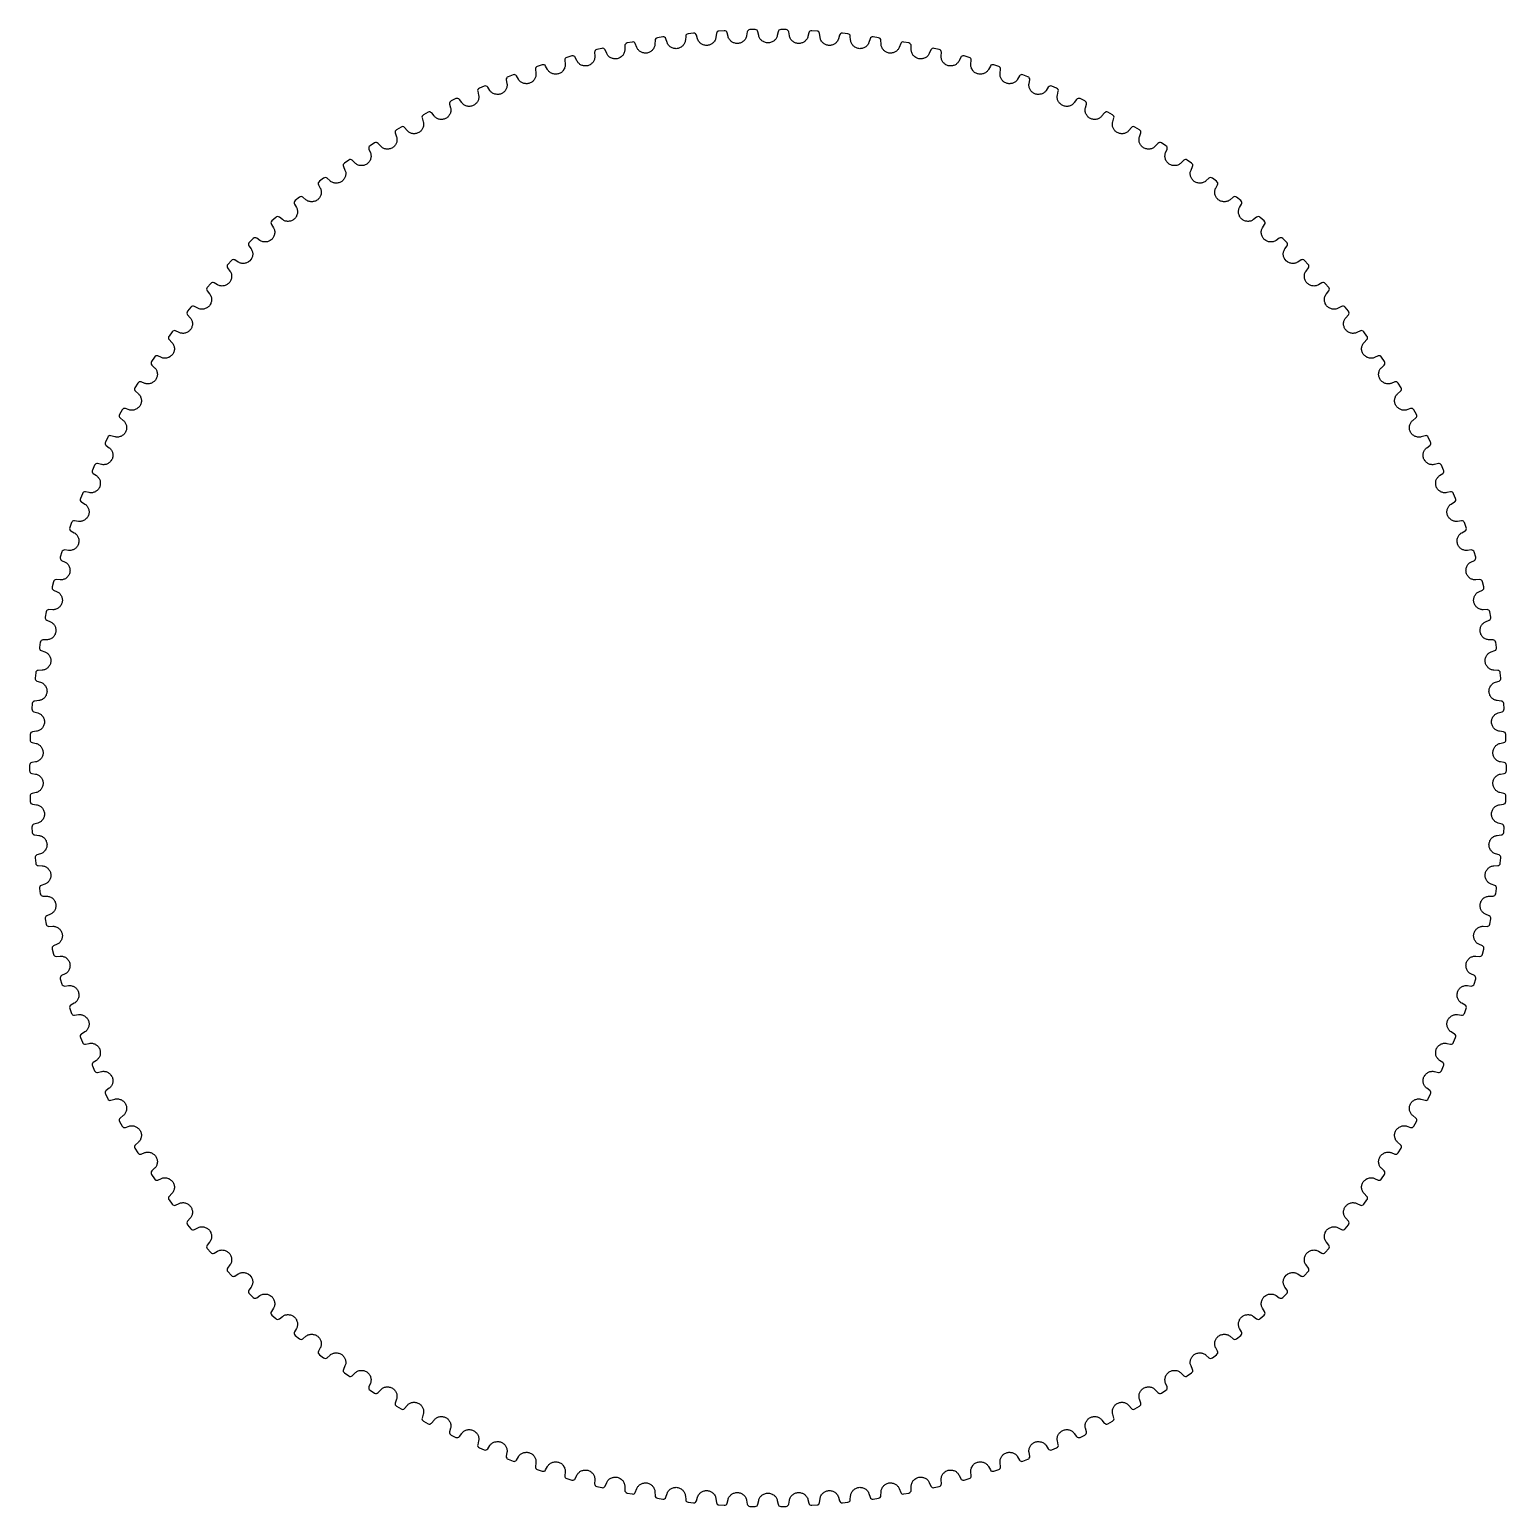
# Model space of a CAD drawing. Extents: x -71 to 71, y -71 to 71.
import ezdxf

# ---------------------------------------------------------------- set-up
doc = ezdxf.new("R2010")
doc.units = 0
doc.layers.add('Layer_1', color=7, linetype='CONTINUOUS')

msp = doc.modelspace()

# ---------------------------------------------------------------- linework, layer by layer
at = {"layer": 'Layer_1', "color": 7}
msp.add_lwpolyline([(-1.24, -71.23), (-1.14, -71.21), (-1.06, -71.17), (-1, -71.1), (-0.97, -71.02), (-0.89, -70.65), (-0.87, -70.57), (-0.85, -70.5), (-0.82, -70.44), (-0.78, -70.37), (-0.74, -70.31), (-0.69, -70.25), (-0.64, -70.2), (-0.58, -70.15), (-0.52, -70.1), (-0.46, -70.06), (-0.39, -70.03), (-0.31, -70), (-0.24, -69.98), (-0.16, -69.96), (-0.08, -69.94), (0, -69.94), (0.08, -69.94), (0.16, -69.96), (0.24, -69.98), (0.31, -70), (0.39, -70.03), (0.45, -70.06), (0.52, -70.1), (0.58, -70.15), (0.64, -70.2), (0.69, -70.25), (0.74, -70.31), (0.78, -70.37), (0.82, -70.44), (0.85, -70.5), (0.87, -70.57), (0.89, -70.65), (0.97, -71.02), (1, -71.1), (1.06, -71.17), (1.14, -71.21), (1.24, -71.23), (1.75, -71.22), (1.84, -71.2), (1.92, -71.15), (1.98, -71.08), (2.01, -71), (2.07, -70.62), (2.08, -70.55), (2.11, -70.48), (2.13, -70.41), (2.17, -70.34), (2.21, -70.28), (2.25, -70.22), (2.3, -70.16), (2.36, -70.11), (2.42, -70.06), (2.48, -70.02), (2.55, -69.98), (2.62, -69.95), (2.69, -69.92), (2.77, -69.9), (2.85, -69.89), (2.93, -69.88), (3.01, -69.88), (3.09, -69.89), (3.17, -69.9), (3.25, -69.93), (3.32, -69.95), (3.39, -69.98), (3.46, -70.02), (3.52, -70.06), (3.58, -70.11), (3.63, -70.16), (3.68, -70.22), (3.73, -70.28), (3.76, -70.34), (3.8, -70.41), (3.83, -70.48), (3.85, -70.55), (3.94, -70.92), (3.98, -71), (4.04, -71.06), (4.12, -71.1), (4.22, -71.11), (4.73, -71.08), (4.82, -71.06), (4.9, -71.01), (4.95, -70.94), (4.98, -70.85), (5.03, -70.48), (5.04, -70.4), (5.06, -70.33), (5.08, -70.26), (5.11, -70.19), (5.15, -70.12), (5.19, -70.06), (5.24, -70.01), (5.29, -69.95), (5.35, -69.9), (5.41, -69.86), (5.47, -69.82), (5.54, -69.78), (5.62, -69.75), (5.69, -69.73), (5.77, -69.71), (5.85, -69.69), (5.93, -69.69), (6.01, -69.7), (6.09, -69.71), (6.17, -69.73), (6.24, -69.75), (6.32, -69.78), (6.38, -69.82), (6.45, -69.85), (6.51, -69.9), (6.57, -69.95), (6.62, -70), (6.67, -70.06), (6.71, -70.12), (6.74, -70.19), (6.77, -70.25), (6.8, -70.33), (6.91, -70.69), (6.95, -70.77), (7.01, -70.83), (7.1, -70.87), (7.19, -70.87), (7.7, -70.82), (7.79, -70.79), (7.87, -70.74), (7.92, -70.67), (7.94, -70.58), (7.97, -70.2), (7.98, -70.13), (8, -70.05), (8.02, -69.98), (8.05, -69.91), (8.08, -69.85), (8.12, -69.78), (8.17, -69.73), (8.22, -69.67), (8.27, -69.62), (8.33, -69.57), (8.39, -69.53), (8.46, -69.49), (8.53, -69.45), (8.61, -69.43), (8.68, -69.4), (8.77, -69.39), (8.85, -69.38), (8.93, -69.39), (9.01, -69.39), (9.08, -69.41), (9.16, -69.43), (9.23, -69.45), (9.3, -69.49), (9.37, -69.52), (9.43, -69.57), (9.49, -69.61), (9.54, -69.66), (9.59, -69.72), (9.64, -69.78), (9.68, -69.84), (9.71, -69.91), (9.74, -69.98), (9.86, -70.34), (9.9, -70.42), (9.97, -70.48), (10.06, -70.51), (10.15, -70.51), (10.66, -70.44), (10.75, -70.41), (10.82, -70.35), (10.87, -70.28), (10.89, -70.19), (10.91, -69.81), (10.91, -69.73), (10.92, -69.66), (10.94, -69.59), (10.97, -69.52), (11, -69.45), (11.04, -69.38), (11.08, -69.32), (11.13, -69.26), (11.18, -69.21), (11.24, -69.16), (11.3, -69.11), (11.36, -69.07), (11.43, -69.04), (11.51, -69), (11.58, -68.98), (11.66, -68.96), (11.75, -68.95), (11.83, -68.95), (11.91, -68.96), (11.98, -68.97), (12.06, -68.98), (12.13, -69.01), (12.2, -69.04), (12.27, -69.07), (12.34, -69.11), (12.4, -69.15), (12.45, -69.2), (12.5, -69.26), (12.55, -69.31), (12.59, -69.38), (12.63, -69.44), (12.66, -69.51), (12.8, -69.87), (12.84, -69.94), (12.91, -70), (13, -70.03), (13.1, -70.02), (13.6, -69.93), (13.69, -69.89), (13.76, -69.83), (13.81, -69.76), (13.82, -69.67), (13.82, -69.29), (13.82, -69.21), (13.83, -69.14), (13.85, -69.07), (13.87, -69), (13.9, -68.93), (13.93, -68.86), (13.97, -68.8), (14.02, -68.74), (14.07, -68.68), (14.12, -68.63), (14.18, -68.58), (14.25, -68.54), (14.31, -68.5), (14.39, -68.46), (14.46, -68.43), (14.54, -68.41), (14.62, -68.4), (14.7, -68.39), (14.78, -68.4), (14.86, -68.4), (14.94, -68.42), (15.01, -68.44), (15.08, -68.46), (15.15, -68.5), (15.22, -68.53), (15.28, -68.57), (15.34, -68.62), (15.39, -68.67), (15.44, -68.73), (15.49, -68.79), (15.53, -68.85), (15.56, -68.92), (15.71, -69.27), (15.76, -69.34), (15.83, -69.39), (15.92, -69.42), (16.02, -69.41), (16.52, -69.3), (16.6, -69.26), (16.67, -69.2), (16.71, -69.12), (16.73, -69.03), (16.71, -68.65), (16.71, -68.57), (16.71, -68.5), (16.73, -68.43), (16.75, -68.35), (16.77, -68.28), (16.8, -68.22), (16.84, -68.15), (16.88, -68.09), (16.93, -68.03), (16.98, -67.98), (17.04, -67.93), (17.1, -67.88), (17.17, -67.84), (17.24, -67.8), (17.32, -67.77), (17.39, -67.74), (17.47, -67.73), (17.55, -67.72), (17.63, -67.72), (17.71, -67.72), (17.79, -67.73), (17.86, -67.75), (17.94, -67.77), (18.01, -67.8), (18.08, -67.83), (18.14, -67.87), (18.2, -67.92), (18.26, -67.97), (18.31, -68.02), (18.35, -68.08), (18.39, -68.14), (18.43, -68.21), (18.6, -68.55), (18.65, -68.62), (18.73, -68.67), (18.81, -68.69), (18.91, -68.68), (19.4, -68.54), (19.49, -68.5), (19.56, -68.44), (19.59, -68.36), (19.6, -68.27), (19.57, -67.89), (19.56, -67.81), (19.57, -67.74), (19.58, -67.67), (19.59, -67.59), (19.62, -67.52), (19.64, -67.45), (19.68, -67.39), (19.72, -67.32), (19.76, -67.26), (19.82, -67.21), (19.87, -67.15), (19.93, -67.1), (20, -67.06), (20.06, -67.02), (20.14, -66.98), (20.21, -66.95), (20.29, -66.94), (20.37, -66.92), (20.45, -66.92), (20.53, -66.92), (20.61, -66.93), (20.69, -66.94), (20.76, -66.96), (20.83, -66.99), (20.9, -67.02), (20.97, -67.05), (21.03, -67.1), (21.09, -67.14), (21.14, -67.19), (21.19, -67.25), (21.23, -67.31), (21.27, -67.38), (21.45, -67.71), (21.51, -67.78), (21.59, -67.83), (21.67, -67.84), (21.77, -67.83), (22.26, -67.67), (22.34, -67.63), (22.4, -67.56), (22.44, -67.48), (22.44, -67.39), (22.39, -67.01), (22.39, -66.94), (22.39, -66.86), (22.39, -66.79), (22.41, -66.71), (22.43, -66.64), (22.45, -66.57), (22.48, -66.5), (22.52, -66.44), (22.56, -66.38), (22.61, -66.32), (22.67, -66.26), (22.72, -66.21), (22.79, -66.16), (22.85, -66.12), (22.93, -66.08), (23, -66.05), (23.08, -66.03), (23.16, -66.01), (23.24, -66), (23.32, -66), (23.39, -66.01), (23.47, -66.02), (23.55, -66.03), (23.62, -66.06), (23.69, -66.08), (23.76, -66.12), (23.82, -66.16), (23.88, -66.2), (23.93, -66.25), (23.99, -66.3), (24.03, -66.36), (24.07, -66.43), (24.27, -66.75), (24.33, -66.82), (24.41, -66.86), (24.5, -66.88), (24.59, -66.86), (25.07, -66.68), (25.15, -66.63), (25.21, -66.56), (25.25, -66.48), (25.25, -66.39), (25.18, -66.01), (25.17, -65.94), (25.17, -65.86), (25.17, -65.79), (25.18, -65.72), (25.2, -65.64), (25.22, -65.57), (25.25, -65.5), (25.28, -65.44), (25.32, -65.37), (25.37, -65.31), (25.42, -65.25), (25.48, -65.2), (25.54, -65.15), (25.6, -65.1), (25.67, -65.06), (25.75, -65.03), (25.82, -65), (25.9, -64.98), (25.98, -64.97), (26.06, -64.97), (26.14, -64.97), (26.22, -64.98), (26.29, -64.99), (26.36, -65.01), (26.43, -65.03), (26.5, -65.06), (26.57, -65.1), (26.63, -65.14), (26.69, -65.19), (26.74, -65.24), (26.79, -65.3), (26.83, -65.36), (27.04, -65.68), (27.1, -65.74), (27.18, -65.78), (27.28, -65.79), (27.37, -65.77), (27.84, -65.57), (27.92, -65.52), (27.98, -65.45), (28.01, -65.36), (28, -65.27), (27.92, -64.9), (27.91, -64.83), (27.9, -64.75), (27.9, -64.68), (27.91, -64.6), (27.92, -64.53), (27.94, -64.46), (27.97, -64.39), (28, -64.32), (28.04, -64.26), (28.08, -64.19), (28.13, -64.13), (28.18, -64.08), (28.24, -64.02), (28.31, -63.97), (28.37, -63.93), (28.45, -63.89), (28.52, -63.86), (28.6, -63.84), (28.68, -63.83), (28.76, -63.82), (28.84, -63.82), (28.91, -63.82), (28.99, -63.83), (29.06, -63.85), (29.14, -63.87), (29.2, -63.9), (29.27, -63.93), (29.33, -63.97), (29.39, -64.01), (29.45, -64.06), (29.5, -64.12), (29.55, -64.18), (29.77, -64.49), (29.83, -64.55), (29.92, -64.59), (30.01, -64.59), (30.1, -64.57), (30.56, -64.35), (30.64, -64.29), (30.69, -64.22), (30.72, -64.13), (30.71, -64.04), (30.62, -63.68), (30.6, -63.6), (30.59, -63.53), (30.59, -63.45), (30.59, -63.38), (30.6, -63.31), (30.62, -63.23), (30.64, -63.16), (30.67, -63.09), (30.71, -63.02), (30.75, -62.96), (30.79, -62.9), (30.84, -62.84), (30.9, -62.78), (30.96, -62.73), (31.03, -62.69), (31.1, -62.65), (31.17, -62.61), (31.25, -62.59), (31.33, -62.57), (31.41, -62.56), (31.48, -62.55), (31.56, -62.56), (31.64, -62.56), (31.71, -62.58), (31.78, -62.59), (31.85, -62.62), (31.92, -62.65), (31.99, -62.69), (32.05, -62.73), (32.11, -62.77), (32.16, -62.83), (32.21, -62.89), (32.44, -63.18), (32.51, -63.24), (32.59, -63.28), (32.69, -63.28), (32.78, -63.25), (33.23, -63.01), (33.31, -62.95), (33.36, -62.88), (33.38, -62.79), (33.37, -62.7), (33.26, -62.34), (33.24, -62.26), (33.22, -62.19), (33.22, -62.12), (33.22, -62.04), (33.23, -61.97), (33.24, -61.9), (33.26, -61.82), (33.29, -61.75), (33.32, -61.68), (33.35, -61.62), (33.4, -61.55), (33.45, -61.49), (33.5, -61.44), (33.56, -61.38), (33.62, -61.33), (33.69, -61.29), (33.77, -61.25), (33.84, -61.23), (33.92, -61.2), (34, -61.19), (34.08, -61.18), (34.15, -61.18), (34.23, -61.18), (34.3, -61.19), (34.38, -61.21), (34.45, -61.23), (34.52, -61.26), (34.58, -61.29), (34.65, -61.33), (34.71, -61.38), (34.76, -61.43), (34.81, -61.48), (35.06, -61.77), (35.13, -61.83), (35.22, -61.86), (35.31, -61.85), (35.4, -61.82), (35.84, -61.57), (35.91, -61.5), (35.96, -61.43), (35.98, -61.34), (35.96, -61.25), (35.84, -60.89), (35.81, -60.82), (35.8, -60.75), (35.79, -60.67), (35.79, -60.6), (35.79, -60.52), (35.8, -60.45), (35.82, -60.38), (35.84, -60.3), (35.87, -60.23), (35.91, -60.17), (35.95, -60.1), (35.99, -60.04), (36.04, -59.98), (36.1, -59.92), (36.16, -59.87), (36.23, -59.82), (36.3, -59.79), (36.38, -59.76), (36.45, -59.73), (36.53, -59.71), (36.61, -59.7), (36.68, -59.69), (36.76, -59.7), (36.84, -59.7), (36.91, -59.71), (36.98, -59.73), (37.05, -59.76), (37.12, -59.79), (37.19, -59.83), (37.25, -59.87), (37.3, -59.92), (37.36, -59.97), (37.62, -60.25), (37.69, -60.3), (37.77, -60.33), (37.87, -60.32), (37.95, -60.29), (38.39, -60.01), (38.46, -59.95), (38.5, -59.87), (38.52, -59.78), (38.5, -59.69), (38.36, -59.34), (38.33, -59.27), (38.31, -59.19), (38.3, -59.12), (38.29, -59.05), (38.29, -58.97), (38.3, -58.9), (38.32, -58.82), (38.34, -58.75), (38.36, -58.68), (38.39, -58.61), (38.43, -58.54), (38.48, -58.48), (38.52, -58.42), (38.58, -58.36), (38.64, -58.3), (38.7, -58.25), (38.77, -58.21), (38.85, -58.18), (38.92, -58.15), (39, -58.13), (39.08, -58.12), (39.15, -58.11), (39.23, -58.1), (39.3, -58.11), (39.38, -58.12), (39.45, -58.13), (39.52, -58.15), (39.59, -58.18), (39.66, -58.22), (39.72, -58.26), (39.78, -58.3), (39.84, -58.35), (40.11, -58.62), (40.18, -58.67), (40.27, -58.69), (40.36, -58.68), (40.45, -58.64), (40.87, -58.35), (40.93, -58.28), (40.97, -58.2), (40.98, -58.11), (40.96, -58.03), (40.81, -57.68), (40.78, -57.61), (40.76, -57.54), (40.74, -57.46), (40.73, -57.39), (40.73, -57.32), (40.73, -57.24), (40.75, -57.17), (40.76, -57.09), (40.79, -57.02), (40.81, -56.95), (40.85, -56.88), (40.89, -56.82), (40.94, -56.75), (40.99, -56.69), (41.05, -56.63), (41.11, -56.58), (41.18, -56.54), (41.25, -56.5), (41.32, -56.47), (41.4, -56.45), (41.47, -56.43), (41.55, -56.42), (41.63, -56.41), (41.7, -56.41), (41.78, -56.42), (41.85, -56.43), (41.92, -56.45), (41.99, -56.47), (42.06, -56.5), (42.13, -56.54), (42.19, -56.58), (42.25, -56.63), (42.53, -56.89), (42.6, -56.94), (42.69, -56.95), (42.78, -56.94), (42.87, -56.9), (43.28, -56.59), (43.34, -56.52), (43.38, -56.43), (43.38, -56.35), (43.36, -56.26), (43.19, -55.92), (43.15, -55.85), (43.13, -55.78), (43.11, -55.71), (43.1, -55.63), (43.09, -55.56), (43.1, -55.49), (43.1, -55.41), (43.12, -55.34), (43.14, -55.26), (43.16, -55.19), (43.2, -55.12), (43.23, -55.05), (43.28, -54.99), (43.33, -54.93), (43.38, -54.87), (43.44, -54.81), (43.51, -54.76), (43.58, -54.72), (43.65, -54.69), (43.73, -54.66), (43.8, -54.64), (43.88, -54.63), (43.95, -54.62), (44.03, -54.61), (44.1, -54.62), (44.18, -54.63), (44.25, -54.64), (44.32, -54.67), (44.39, -54.69), (44.46, -54.73), (44.52, -54.77), (44.58, -54.81), (44.87, -55.06), (44.95, -55.1), (45.04, -55.12), (45.13, -55.1), (45.21, -55.05), (45.61, -54.73), (45.67, -54.65), (45.7, -54.57), (45.7, -54.48), (45.67, -54.39), (45.49, -54.06), (45.46, -53.99), (45.43, -53.92), (45.41, -53.85), (45.39, -53.78), (45.38, -53.71), (45.38, -53.63), (45.39, -53.56), (45.4, -53.48), (45.41, -53.41), (45.44, -53.34), (45.47, -53.26), (45.5, -53.19), (45.54, -53.13), (45.59, -53.06), (45.64, -53), (45.7, -52.94), (45.77, -52.89), (45.83, -52.85), (45.9, -52.81), (45.98, -52.78), (46.05, -52.76), (46.13, -52.74), (46.2, -52.73), (46.28, -52.72), (46.35, -52.72), (46.43, -52.73), (46.5, -52.74), (46.57, -52.76), (46.64, -52.79), (46.71, -52.82), (46.77, -52.86), (46.84, -52.9), (47.14, -53.13), (47.22, -53.17), (47.31, -53.18), (47.4, -53.16), (47.48, -53.11), (47.86, -52.77), (47.92, -52.69), (47.95, -52.61), (47.94, -52.52), (47.91, -52.43), (47.71, -52.11), (47.68, -52.04), (47.65, -51.97), (47.62, -51.9), (47.6, -51.83), (47.59, -51.76), (47.59, -51.68), (47.59, -51.61), (47.6, -51.53), (47.61, -51.46), (47.63, -51.39), (47.66, -51.31), (47.69, -51.24), (47.73, -51.17), (47.77, -51.11), (47.82, -51.04), (47.88, -50.98), (47.94, -50.93), (48.01, -50.89), (48.08, -50.85), (48.15, -50.81), (48.22, -50.78), (48.29, -50.76), (48.37, -50.75), (48.44, -50.74), (48.52, -50.74), (48.59, -50.74), (48.67, -50.75), (48.74, -50.76), (48.81, -50.79), (48.88, -50.82), (48.95, -50.85), (49.01, -50.89), (49.32, -51.11), (49.4, -51.15), (49.49, -51.15), (49.58, -51.13), (49.66, -51.08), (50.03, -50.72), (50.08, -50.64), (50.11, -50.55), (50.1, -50.46), (50.07, -50.38), (49.85, -50.07), (49.81, -50), (49.78, -49.93), (49.75, -49.86), (49.73, -49.79), (49.72, -49.72), (49.71, -49.65), (49.71, -49.57), (49.71, -49.5), (49.72, -49.42), (49.74, -49.35), (49.76, -49.27), (49.79, -49.2), (49.83, -49.13), (49.87, -49.06), (49.92, -49), (49.97, -48.93), (50.03, -48.88), (50.1, -48.83), (50.16, -48.79), (50.23, -48.75), (50.3, -48.72), (50.38, -48.7), (50.45, -48.68), (50.53, -48.67), (50.6, -48.66), (50.68, -48.66), (50.75, -48.67), (50.82, -48.68), (50.9, -48.7), (50.97, -48.72), (51.03, -48.76), (51.1, -48.8), (51.42, -49), (51.5, -49.03), (51.59, -49.04), (51.68, -49.01), (51.75, -48.95), (52.11, -48.58), (52.16, -48.5), (52.18, -48.41), (52.17, -48.32), (52.13, -48.24), (51.91, -47.93), (51.86, -47.87), (51.83, -47.81), (51.8, -47.74), (51.77, -47.67), (51.76, -47.59), (51.75, -47.52), (51.74, -47.45), (51.74, -47.37), (51.75, -47.3), (51.76, -47.22), (51.78, -47.15), (51.81, -47.07), (51.84, -47), (51.88, -46.93), (51.92, -46.86), (51.97, -46.8), (52.03, -46.74), (52.1, -46.69), (52.16, -46.64), (52.23, -46.61), (52.3, -46.57), (52.37, -46.54), (52.45, -46.52), (52.52, -46.51), (52.59, -46.5), (52.67, -46.49), (52.74, -46.5), (52.82, -46.51), (52.89, -46.52), (52.96, -46.55), (53.03, -46.58), (53.1, -46.61), (53.43, -46.8), (53.51, -46.83), (53.6, -46.83), (53.68, -46.8), (53.76, -46.74), (54.09, -46.35), (54.14, -46.27), (54.16, -46.18), (54.15, -46.09), (54.11, -46.02), (53.87, -45.72), (53.82, -45.66), (53.78, -45.59), (53.75, -45.53), (53.72, -45.46), (53.7, -45.39), (53.69, -45.31), (53.68, -45.24), (53.68, -45.16), (53.68, -45.09), (53.7, -45.01), (53.71, -44.94), (53.74, -44.86), (53.76, -44.79), (53.8, -44.72), (53.84, -44.65), (53.89, -44.58), (53.95, -44.52), (54.01, -44.47), (54.07, -44.42), (54.14, -44.38), (54.2, -44.34), (54.28, -44.31), (54.35, -44.29), (54.42, -44.27), (54.5, -44.25), (54.57, -44.25), (54.64, -44.25), (54.72, -44.26), (54.79, -44.27), (54.86, -44.29), (54.93, -44.31), (55, -44.35), (55.34, -44.53), (55.42, -44.55), (55.51, -44.55), (55.6, -44.51), (55.67, -44.45), (55.99, -44.05), (56.03, -43.96), (56.05, -43.87), (56.03, -43.79), (55.99, -43.71), (55.74, -43.42), (55.69, -43.36), (55.65, -43.3), (55.61, -43.24), (55.58, -43.17), (55.56, -43.1), (55.54, -43.02), (55.53, -42.95), (55.52, -42.88), (55.53, -42.8), (55.53, -42.72), (55.55, -42.65), (55.57, -42.57), (55.59, -42.5), (55.63, -42.43), (55.66, -42.35), (55.71, -42.29), (55.76, -42.22), (55.82, -42.17), (55.88, -42.12), (55.95, -42.07), (56.01, -42.03), (56.08, -42), (56.15, -41.97), (56.23, -41.95), (56.3, -41.93), (56.38, -41.92), (56.45, -41.92), (56.52, -41.93), (56.6, -41.94), (56.67, -41.95), (56.74, -41.98), (56.81, -42.01), (57.16, -42.17), (57.24, -42.19), (57.33, -42.18), (57.41, -42.15), (57.48, -42.08), (57.78, -41.66), (57.83, -41.58), (57.84, -41.49), (57.82, -41.4), (57.77, -41.33), (57.51, -41.05), (57.46, -40.99), (57.41, -40.93), (57.37, -40.87), (57.34, -40.8), (57.31, -40.73), (57.29, -40.66), (57.28, -40.59), (57.27, -40.51), (57.27, -40.44), (57.27, -40.36), (57.28, -40.28), (57.3, -40.21), (57.32, -40.13), (57.35, -40.06), (57.39, -39.99), (57.43, -39.92), (57.48, -39.85), (57.54, -39.79), (57.6, -39.74), (57.66, -39.69), (57.72, -39.65), (57.79, -39.61), (57.86, -39.58), (57.93, -39.56), (58.01, -39.54), (58.08, -39.53), (58.16, -39.52), (58.23, -39.52), (58.3, -39.53), (58.38, -39.54), (58.45, -39.56), (58.52, -39.59), (58.87, -39.74), (58.96, -39.76), (59.05, -39.75), (59.13, -39.71), (59.19, -39.64), (59.48, -39.21), (59.52, -39.12), (59.52, -39.03), (59.5, -38.94), (59.45, -38.87), (59.17, -38.61), (59.12, -38.55), (59.07, -38.49), (59.03, -38.43), (59, -38.37), (58.97, -38.3), (58.95, -38.23), (58.93, -38.15), (58.92, -38.08), (58.91, -38), (58.91, -37.93), (58.92, -37.85), (58.93, -37.77), (58.95, -37.7), (58.98, -37.62), (59.01, -37.55), (59.05, -37.48), (59.1, -37.41), (59.15, -37.35), (59.21, -37.29), (59.27, -37.24), (59.33, -37.2), (59.4, -37.16), (59.47, -37.12), (59.54, -37.1), (59.61, -37.08), (59.69, -37.06), (59.76, -37.05), (59.83, -37.05), (59.91, -37.05), (59.98, -37.06), (60.05, -37.08), (60.13, -37.1), (60.48, -37.24), (60.57, -37.26), (60.66, -37.24), (60.74, -37.19), (60.8, -37.12), (61.07, -36.68), (61.1, -36.59), (61.1, -36.5), (61.08, -36.42), (61.02, -36.35), (60.74, -36.09), (60.68, -36.04), (60.63, -35.99), (60.59, -35.92), (60.55, -35.86), (60.52, -35.79), (60.5, -35.72), (60.47, -35.65), (60.46, -35.58), (60.45, -35.5), (60.45, -35.43), (60.45, -35.35), (60.46, -35.27), (60.48, -35.2), (60.5, -35.12), (60.53, -35.04), (60.57, -34.97), (60.61, -34.9), (60.67, -34.84), (60.72, -34.78), (60.78, -34.73), (60.84, -34.68), (60.9, -34.64), (60.97, -34.6), (61.04, -34.57), (61.11, -34.55), (61.19, -34.53), (61.26, -34.52), (61.33, -34.51), (61.41, -34.51), (61.48, -34.52), (61.56, -34.53), (61.63, -34.55), (61.99, -34.67), (62.08, -34.69), (62.16, -34.67), (62.24, -34.62), (62.3, -34.54), (62.55, -34.09), (62.58, -34), (62.58, -33.91), (62.55, -33.83), (62.49, -33.76), (62.2, -33.52), (62.14, -33.47), (62.09, -33.41), (62.04, -33.36), (62, -33.29), (61.97, -33.23), (61.94, -33.16), (61.91, -33.09), (61.9, -33.02), (61.89, -32.94), (61.88, -32.86), (61.88, -32.79), (61.89, -32.71), (61.9, -32.63), (61.92, -32.55), (61.95, -32.48), (61.98, -32.4), (62.02, -32.33), (62.07, -32.27), (62.12, -32.21), (62.18, -32.15), (62.24, -32.1), (62.3, -32.06), (62.37, -32.02), (62.44, -31.98), (62.51, -31.96), (62.58, -31.94), (62.65, -31.92), (62.72, -31.91), (62.8, -31.91), (62.87, -31.91), (62.95, -31.93), (63.02, -31.94), (63.39, -32.05), (63.48, -32.06), (63.56, -32.03), (63.64, -31.98), (63.69, -31.91), (63.92, -31.44), (63.95, -31.35), (63.94, -31.26), (63.91, -31.18), (63.85, -31.11), (63.55, -30.89), (63.49, -30.84), (63.43, -30.79), (63.38, -30.73), (63.34, -30.67), (63.3, -30.6), (63.27, -30.54), (63.25, -30.47), (63.23, -30.39), (63.21, -30.32), (63.2, -30.24), (63.2, -30.17), (63.2, -30.09), (63.21, -30.01), (63.23, -29.93), (63.25, -29.86), (63.28, -29.78), (63.32, -29.71), (63.37, -29.64), (63.42, -29.58), (63.47, -29.52), (63.53, -29.47), (63.59, -29.42), (63.65, -29.38), (63.72, -29.34), (63.79, -29.31), (63.86, -29.29), (63.93, -29.27), (64.01, -29.26), (64.08, -29.25), (64.15, -29.25), (64.23, -29.26), (64.3, -29.28), (64.67, -29.36), (64.76, -29.37), (64.85, -29.34), (64.92, -29.29), (64.97, -29.21), (65.18, -28.74), (65.21, -28.65), (65.2, -28.56), (65.16, -28.48), (65.1, -28.41), (64.78, -28.2), (64.72, -28.15), (64.67, -28.1), (64.62, -28.05), (64.57, -27.99), (64.53, -27.93), (64.5, -27.86), (64.47, -27.79), (64.44, -27.72), (64.43, -27.65), (64.41, -27.57), (64.41, -27.49), (64.41, -27.42), (64.42, -27.34), (64.43, -27.26), (64.45, -27.18), (64.47, -27.1), (64.51, -27.03), (64.55, -26.96), (64.6, -26.9), (64.65, -26.84), (64.71, -26.78), (64.77, -26.73), (64.83, -26.69), (64.89, -26.65), (64.96, -26.61), (65.03, -26.59), (65.1, -26.57), (65.17, -26.55), (65.25, -26.54), (65.32, -26.54), (65.4, -26.55), (65.47, -26.56), (65.85, -26.63), (65.94, -26.63), (66.02, -26.6), (66.09, -26.54), (66.14, -26.46), (66.33, -25.99), (66.35, -25.89), (66.34, -25.8), (66.3, -25.72), (66.23, -25.66), (65.91, -25.46), (65.84, -25.42), (65.79, -25.37), (65.73, -25.32), (65.69, -25.26), (65.64, -25.2), (65.61, -25.14), (65.57, -25.07), (65.55, -25), (65.53, -24.92), (65.51, -24.85), (65.5, -24.77), (65.5, -24.69), (65.5, -24.62), (65.51, -24.54), (65.53, -24.46), (65.55, -24.38), (65.59, -24.3), (65.63, -24.23), (65.67, -24.17), (65.72, -24.11), (65.77, -24.05), (65.83, -24), (65.89, -23.95), (65.95, -23.91), (66.02, -23.87), (66.09, -23.84), (66.16, -23.82), (66.23, -23.8), (66.3, -23.79), (66.38, -23.78), (66.45, -23.78), (66.53, -23.79), (66.9, -23.85), (66.99, -23.85), (67.08, -23.81), (67.14, -23.75), (67.19, -23.67), (67.36, -23.19), (67.37, -23.09), (67.36, -23), (67.31, -22.92), (67.25, -22.87), (66.92, -22.68), (66.85, -22.64), (66.79, -22.59), (66.74, -22.54), (66.69, -22.49), (66.64, -22.43), (66.6, -22.37), (66.57, -22.3), (66.54, -22.23), (66.51, -22.16), (66.49, -22.08), (66.48, -22.01), (66.48, -21.93), (66.48, -21.85), (66.48, -21.77), (66.5, -21.69), (66.52, -21.61), (66.55, -21.54), (66.58, -21.46), (66.62, -21.4), (66.67, -21.33), (66.72, -21.27), (66.78, -21.22), (66.83, -21.17), (66.9, -21.12), (66.96, -21.09), (67.03, -21.05), (67.1, -21.03), (67.17, -21), (67.24, -20.99), (67.31, -20.98), (67.39, -20.98), (67.47, -20.99), (67.84, -21.03), (67.93, -21.02), (68.01, -20.98), (68.08, -20.92), (68.12, -20.84), (68.27, -20.34), (68.28, -20.25), (68.26, -20.16), (68.22, -20.08), (68.14, -20.03), (67.81, -19.86), (67.74, -19.82), (67.68, -19.78), (67.62, -19.73), (67.57, -19.68), (67.52, -19.62), (67.48, -19.56), (67.44, -19.49), (67.41, -19.42), (67.38, -19.35), (67.36, -19.28), (67.35, -19.2), (67.34, -19.13), (67.33, -19.05), (67.34, -18.97), (67.35, -18.89), (67.36, -18.81), (67.39, -18.73), (67.42, -18.66), (67.46, -18.59), (67.51, -18.52), (67.55, -18.46), (67.61, -18.4), (67.66, -18.35), (67.72, -18.3), (67.78, -18.26), (67.85, -18.23), (67.92, -18.2), (67.99, -18.17), (68.06, -18.16), (68.13, -18.14), (68.21, -18.14), (68.28, -18.14), (68.67, -18.17), (68.75, -18.16), (68.83, -18.12), (68.9, -18.05), (68.94, -17.97), (69.06, -17.47), (69.07, -17.37), (69.05, -17.28), (69, -17.21), (68.92, -17.16), (68.58, -17), (68.51, -16.96), (68.45, -16.92), (68.39, -16.88), (68.33, -16.83), (68.28, -16.77), (68.24, -16.71), (68.2, -16.65), (68.16, -16.58), (68.13, -16.51), (68.11, -16.44), (68.09, -16.37), (68.08, -16.29), (68.07, -16.21), (68.07, -16.13), (68.08, -16.05), (68.09, -15.97), (68.12, -15.89), (68.15, -15.82), (68.18, -15.75), (68.22, -15.68), (68.27, -15.62), (68.32, -15.56), (68.37, -15.5), (68.43, -15.45), (68.49, -15.41), (68.55, -15.37), (68.62, -15.34), (68.69, -15.31), (68.76, -15.29), (68.83, -15.28), (68.91, -15.27), (68.98, -15.27), (69.37, -15.28), (69.45, -15.26), (69.53, -15.22), (69.59, -15.15), (69.63, -15.06), (69.73, -14.56), (69.74, -14.46), (69.71, -14.38), (69.66, -14.31), (69.58, -14.26), (69.23, -14.11), (69.16, -14.08), (69.1, -14.04), (69.04, -14), (68.98, -13.95), (68.93, -13.9), (68.88, -13.84), (68.84, -13.78), (68.8, -13.72), (68.77, -13.65), (68.74, -13.58), (68.72, -13.5), (68.7, -13.43), (68.69, -13.35), (68.69, -13.27), (68.69, -13.19), (68.7, -13.11), (68.72, -13.03), (68.75, -12.95), (68.78, -12.88), (68.82, -12.81), (68.86, -12.74), (68.91, -12.68), (68.96, -12.63), (69.02, -12.57), (69.07, -12.53), (69.14, -12.49), (69.2, -12.45), (69.27, -12.42), (69.34, -12.4), (69.41, -12.38), (69.49, -12.37), (69.56, -12.37), (69.94, -12.36), (70.03, -12.34), (70.11, -12.29), (70.16, -12.22), (70.2, -12.13), (70.28, -11.63), (70.28, -11.53), (70.25, -11.45), (70.2, -11.38), (70.12, -11.33), (69.76, -11.2), (69.69, -11.17), (69.62, -11.14), (69.56, -11.1), (69.5, -11.05), (69.45, -11), (69.4, -10.95), (69.35, -10.89), (69.31, -10.82), (69.28, -10.76), (69.25, -10.69), (69.22, -10.61), (69.2, -10.54), (69.19, -10.46), (69.18, -10.38), (69.18, -10.3), (69.19, -10.22), (69.21, -10.14), (69.23, -10.06), (69.26, -9.99), (69.29, -9.91), (69.33, -9.85), (69.38, -9.79), (69.43, -9.73), (69.48, -9.67), (69.54, -9.62), (69.6, -9.58), (69.66, -9.54), (69.73, -9.51), (69.8, -9.48), (69.87, -9.46), (69.94, -9.45), (70.02, -9.44), (70.4, -9.42), (70.49, -9.4), (70.56, -9.35), (70.62, -9.27), (70.64, -9.18), (70.71, -8.67), (70.7, -8.58), (70.67, -8.49), (70.61, -8.43), (70.53, -8.39), (70.17, -8.27), (70.1, -8.24), (70.03, -8.21), (69.96, -8.17), (69.9, -8.13), (69.85, -8.08), (69.8, -8.03), (69.75, -7.97), (69.7, -7.91), (69.67, -7.85), (69.63, -7.78), (69.61, -7.7), (69.58, -7.63), (69.57, -7.55), (69.56, -7.47), (69.55, -7.39), (69.56, -7.31), (69.57, -7.23), (69.59, -7.15), (69.62, -7.08), (69.65, -7), (69.69, -6.94), (69.73, -6.87), (69.77, -6.81), (69.83, -6.75), (69.88, -6.7), (69.94, -6.66), (70, -6.62), (70.07, -6.58), (70.14, -6.55), (70.21, -6.53), (70.28, -6.51), (70.35, -6.5), (70.73, -6.46), (70.82, -6.44), (70.89, -6.38), (70.94, -6.31), (70.97, -6.22), (71.01, -5.71), (71, -5.61), (70.96, -5.53), (70.9, -5.46), (70.82, -5.43), (70.45, -5.32), (70.38, -5.3), (70.31, -5.27), (70.25, -5.24), (70.18, -5.2), (70.12, -5.15), (70.07, -5.1), (70.02, -5.04), (69.97, -4.98), (69.93, -4.92), (69.9, -4.85), (69.87, -4.78), (69.84, -4.71), (69.82, -4.63), (69.81, -4.55), (69.8, -4.47), (69.8, -4.39), (69.81, -4.31), (69.83, -4.23), (69.85, -4.16), (69.88, -4.08), (69.92, -4.01), (69.95, -3.95), (70, -3.88), (70.05, -3.82), (70.1, -3.77), (70.16, -3.72), (70.22, -3.68), (70.28, -3.64), (70.35, -3.61), (70.42, -3.58), (70.49, -3.56), (70.56, -3.55), (70.94, -3.49), (71.03, -3.47), (71.1, -3.41), (71.14, -3.33), (71.17, -3.24), (71.19, -2.73), (71.17, -2.63), (71.13, -2.55), (71.07, -2.49), (70.99, -2.45), (70.61, -2.37), (70.54, -2.35), (70.47, -2.32), (70.4, -2.29), (70.34, -2.25), (70.28, -2.21), (70.22, -2.16), (70.17, -2.11), (70.12, -2.05), (70.08, -1.99), (70.04, -1.92), (70.01, -1.85), (69.98, -1.78), (69.96, -1.7), (69.94, -1.63), (69.93, -1.55), (69.92, -1.46), (69.93, -1.38), (69.95, -1.3), (69.97, -1.23), (69.99, -1.15), (70.02, -1.08), (70.06, -1.01), (70.1, -0.95), (70.15, -0.89), (70.2, -0.83), (70.25, -0.78), (70.31, -0.74), (70.37, -0.69), (70.44, -0.66), (70.51, -0.63), (70.58, -0.61), (70.65, -0.59), (71.03, -0.52), (71.11, -0.49), (71.18, -0.43), (71.22, -0.35), (71.24, -0.26), (71.24, 0.26), (71.22, 0.35), (71.18, 0.43), (71.11, 0.49), (71.03, 0.52), (70.65, 0.59), (70.58, 0.61), (70.51, 0.63), (70.44, 0.66), (70.37, 0.69), (70.31, 0.73), (70.25, 0.78), (70.2, 0.83), (70.15, 0.89), (70.1, 0.95), (70.06, 1.01), (70.02, 1.08), (69.99, 1.15), (69.97, 1.23), (69.95, 1.3), (69.93, 1.38), (69.92, 1.46), (69.93, 1.55), (69.94, 1.63), (69.96, 1.7), (69.98, 1.78), (70.01, 1.85), (70.04, 1.92), (70.08, 1.99), (70.12, 2.05), (70.17, 2.11), (70.22, 2.16), (70.28, 2.21), (70.34, 2.25), (70.4, 2.29), (70.47, 2.32), (70.54, 2.35), (70.61, 2.37), (70.99, 2.45), (71.07, 2.49), (71.13, 2.55), (71.17, 2.63), (71.19, 2.73), (71.17, 3.24), (71.14, 3.33), (71.1, 3.41), (71.03, 3.47), (70.94, 3.49), (70.56, 3.55), (70.49, 3.56), (70.42, 3.58), (70.35, 3.61), (70.28, 3.64), (70.22, 3.68), (70.16, 3.72), (70.1, 3.77), (70.05, 3.82), (70, 3.88), (69.95, 3.95), (69.92, 4.01), (69.88, 4.08), (69.85, 4.15), (69.83, 4.23), (69.81, 4.31), (69.8, 4.39), (69.8, 4.47), (69.81, 4.55), (69.82, 4.63), (69.84, 4.71), (69.87, 4.78), (69.9, 4.85), (69.93, 4.92), (69.97, 4.98), (70.02, 5.04), (70.07, 5.1), (70.12, 5.15), (70.18, 5.2), (70.25, 5.24), (70.31, 5.27), (70.38, 5.3), (70.45, 5.32), (70.82, 5.42), (70.9, 5.46), (70.96, 5.53), (71, 5.61), (71.01, 5.71), (70.97, 6.22), (70.94, 6.31), (70.89, 6.38), (70.82, 6.44), (70.73, 6.46), (70.35, 6.5), (70.28, 6.51), (70.21, 6.53), (70.14, 6.55), (70.07, 6.58), (70, 6.62), (69.94, 6.66), (69.88, 6.7), (69.83, 6.75), (69.77, 6.81), (69.73, 6.87), (69.69, 6.94), (69.65, 7), (69.62, 7.08), (69.59, 7.15), (69.57, 7.23), (69.56, 7.31), (69.55, 7.39), (69.56, 7.47), (69.57, 7.55), (69.58, 7.63), (69.61, 7.7), (69.63, 7.78), (69.67, 7.84), (69.7, 7.91), (69.75, 7.97), (69.8, 8.03), (69.85, 8.08), (69.9, 8.13), (69.96, 8.17), (70.03, 8.21), (70.1, 8.24), (70.17, 8.27), (70.53, 8.39), (70.61, 8.43), (70.67, 8.49), (70.7, 8.58), (70.71, 8.67), (70.64, 9.18), (70.62, 9.27), (70.56, 9.35), (70.49, 9.4), (70.4, 9.42), (70.02, 9.44), (69.94, 9.45), (69.87, 9.46), (69.8, 9.48), (69.73, 9.51), (69.66, 9.54), (69.6, 9.58), (69.54, 9.62), (69.48, 9.67), (69.43, 9.73), (69.38, 9.78), (69.33, 9.85), (69.29, 9.91), (69.26, 9.99), (69.23, 10.06), (69.21, 10.14), (69.19, 10.22), (69.18, 10.3), (69.18, 10.38), (69.19, 10.46), (69.2, 10.54), (69.22, 10.61), (69.25, 10.69), (69.28, 10.76), (69.31, 10.82), (69.35, 10.89), (69.4, 10.95), (69.45, 11), (69.5, 11.05), (69.56, 11.1), (69.62, 11.14), (69.69, 11.17), (69.76, 11.2), (70.12, 11.33), (70.2, 11.38), (70.25, 11.45), (70.28, 11.53), (70.28, 11.63), (70.2, 12.13), (70.16, 12.22), (70.11, 12.29), (70.03, 12.34), (69.94, 12.36), (69.56, 12.36), (69.49, 12.37), (69.41, 12.38), (69.34, 12.4), (69.27, 12.42), (69.2, 12.45), (69.14, 12.49), (69.07, 12.53), (69.02, 12.57), (68.96, 12.63), (68.91, 12.68), (68.86, 12.74), (68.82, 12.81), (68.78, 12.88), (68.75, 12.95), (68.72, 13.03), (68.7, 13.11), (68.69, 13.19), (68.69, 13.27), (68.69, 13.35), (68.7, 13.43), (68.72, 13.5), (68.74, 13.58), (68.77, 13.65), (68.8, 13.72), (68.84, 13.78), (68.88, 13.84), (68.93, 13.9), (68.98, 13.95), (69.04, 14), (69.1, 14.04), (69.16, 14.08), (69.23, 14.11), (69.58, 14.26), (69.66, 14.31), (69.71, 14.38), (69.74, 14.46), (69.73, 14.56), (69.63, 15.06), (69.59, 15.15), (69.53, 15.22), (69.45, 15.26), (69.37, 15.28), (68.98, 15.27), (68.91, 15.27), (68.83, 15.28), (68.76, 15.29), (68.69, 15.31), (68.62, 15.34), (68.55, 15.37), (68.49, 15.41), (68.43, 15.45), (68.37, 15.5), (68.32, 15.56), (68.27, 15.62), (68.22, 15.68), (68.18, 15.75), (68.15, 15.82), (68.12, 15.89), (68.09, 15.97), (68.08, 16.05), (68.07, 16.13), (68.07, 16.21), (68.08, 16.29), (68.09, 16.37), (68.11, 16.44), (68.13, 16.51), (68.16, 16.58), (68.2, 16.65), (68.24, 16.71), (68.28, 16.77), (68.33, 16.83), (68.39, 16.88), (68.45, 16.92), (68.51, 16.96), (68.58, 17), (68.92, 17.16), (69, 17.21), (69.05, 17.28), (69.07, 17.37), (69.06, 17.47), (68.94, 17.97), (68.9, 18.05), (68.83, 18.12), (68.75, 18.16), (68.67, 18.17), (68.29, 18.14), (68.21, 18.14), (68.13, 18.14), (68.06, 18.16), (67.99, 18.17), (67.92, 18.2), (67.85, 18.23), (67.78, 18.26), (67.72, 18.3), (67.66, 18.35), (67.61, 18.4), (67.55, 18.46), (67.51, 18.52), (67.46, 18.59), (67.42, 18.66), (67.39, 18.73), (67.36, 18.81), (67.35, 18.89), (67.34, 18.97), (67.33, 19.05), (67.34, 19.13), (67.35, 19.2), (67.36, 19.28), (67.38, 19.35), (67.41, 19.42), (67.44, 19.49), (67.48, 19.56), (67.52, 19.62), (67.57, 19.68), (67.62, 19.73), (67.68, 19.78), (67.74, 19.82), (67.81, 19.85), (68.15, 20.03), (68.22, 20.08), (68.26, 20.16), (68.28, 20.25), (68.27, 20.34), (68.12, 20.84), (68.08, 20.92), (68.01, 20.98), (67.93, 21.02), (67.84, 21.03), (67.47, 20.99), (67.39, 20.98), (67.31, 20.98), (67.24, 20.99), (67.17, 21), (67.1, 21.03), (67.03, 21.05), (66.96, 21.09), (66.9, 21.12), (66.83, 21.17), (66.78, 21.22), (66.72, 21.27), (66.67, 21.33), (66.62, 21.4), (66.58, 21.46), (66.55, 21.54), (66.52, 21.61), (66.5, 21.69), (66.48, 21.77), (66.48, 21.85), (66.48, 21.93), (66.48, 22.01), (66.49, 22.08), (66.51, 22.16), (66.54, 22.23), (66.57, 22.3), (66.6, 22.37), (66.64, 22.43), (66.69, 22.49), (66.74, 22.54), (66.79, 22.59), (66.85, 22.64), (66.92, 22.68), (67.25, 22.87), (67.31, 22.92), (67.36, 23), (67.37, 23.09), (67.36, 23.19), (67.19, 23.67), (67.14, 23.75), (67.08, 23.81), (66.99, 23.85), (66.9, 23.85), (66.53, 23.79), (66.45, 23.78), (66.38, 23.78), (66.3, 23.79), (66.23, 23.8), (66.16, 23.82), (66.09, 23.84), (66.02, 23.87), (65.95, 23.91), (65.89, 23.95), (65.83, 24), (65.77, 24.05), (65.72, 24.11), (65.67, 24.17), (65.63, 24.23), (65.59, 24.3), (65.55, 24.38), (65.53, 24.46), (65.51, 24.54), (65.5, 24.62), (65.5, 24.69), (65.5, 24.77), (65.51, 24.85), (65.53, 24.92), (65.55, 25), (65.57, 25.07), (65.61, 25.13), (65.64, 25.2), (65.69, 25.26), (65.73, 25.32), (65.79, 25.37), (65.84, 25.42), (65.91, 25.46), (66.23, 25.66), (66.3, 25.72), (66.34, 25.8), (66.35, 25.89), (66.33, 25.99), (66.14, 26.46), (66.09, 26.54), (66.02, 26.6), (65.94, 26.63), (65.85, 26.63), (65.47, 26.56), (65.4, 26.55), (65.32, 26.54), (65.25, 26.54), (65.17, 26.55), (65.1, 26.57), (65.03, 26.59), (64.96, 26.61), (64.89, 26.65), (64.83, 26.69), (64.77, 26.73), (64.71, 26.78), (64.65, 26.84), (64.6, 26.9), (64.55, 26.96), (64.51, 27.03), (64.47, 27.1), (64.45, 27.18), (64.43, 27.26), (64.42, 27.34), (64.41, 27.42), (64.41, 27.49), (64.41, 27.57), (64.43, 27.65), (64.44, 27.72), (64.47, 27.79), (64.5, 27.86), (64.53, 27.93), (64.57, 27.99), (64.62, 28.05), (64.67, 28.1), (64.72, 28.15), (64.78, 28.2), (65.1, 28.41), (65.16, 28.48), (65.2, 28.56), (65.21, 28.65), (65.18, 28.74), (64.97, 29.21), (64.92, 29.29), (64.85, 29.34), (64.76, 29.37), (64.67, 29.36), (64.3, 29.28), (64.23, 29.26), (64.15, 29.25), (64.08, 29.25), (64.01, 29.26), (63.93, 29.27), (63.86, 29.29), (63.79, 29.31), (63.72, 29.34), (63.65, 29.38), (63.59, 29.42), (63.53, 29.47), (63.47, 29.52), (63.42, 29.58), (63.37, 29.64), (63.32, 29.71), (63.28, 29.78), (63.25, 29.85), (63.23, 29.93), (63.21, 30.01), (63.2, 30.09), (63.2, 30.17), (63.2, 30.24), (63.21, 30.32), (63.23, 30.39), (63.25, 30.47), (63.27, 30.54), (63.3, 30.6), (63.34, 30.67), (63.38, 30.73), (63.43, 30.79), (63.49, 30.84), (63.55, 30.88), (63.85, 31.11), (63.91, 31.18), (63.94, 31.26), (63.95, 31.35), (63.92, 31.44), (63.69, 31.91), (63.64, 31.98), (63.56, 32.03), (63.48, 32.06), (63.39, 32.05), (63.02, 31.94), (62.95, 31.92), (62.87, 31.91), (62.8, 31.91), (62.72, 31.91), (62.65, 31.92), (62.58, 31.94), (62.51, 31.96), (62.44, 31.98), (62.37, 32.02), (62.3, 32.06), (62.24, 32.1), (62.18, 32.15), (62.12, 32.21), (62.07, 32.27), (62.02, 32.33), (61.98, 32.4), (61.95, 32.48), (61.92, 32.55), (61.9, 32.63), (61.89, 32.71), (61.88, 32.79), (61.88, 32.86), (61.89, 32.94), (61.9, 33.01), (61.91, 33.09), (61.94, 33.16), (61.97, 33.23), (62, 33.29), (62.04, 33.36), (62.09, 33.41), (62.14, 33.47), (62.2, 33.52), (62.49, 33.76), (62.55, 33.83), (62.58, 33.91), (62.58, 34), (62.55, 34.09), (62.3, 34.54), (62.24, 34.62), (62.16, 34.67), (62.08, 34.69), (61.99, 34.67), (61.63, 34.55), (61.56, 34.53), (61.48, 34.52), (61.41, 34.51), (61.33, 34.51), (61.26, 34.52), (61.19, 34.53), (61.11, 34.55), (61.04, 34.57), (60.97, 34.6), (60.91, 34.64), (60.84, 34.68), (60.78, 34.73), (60.72, 34.78), (60.67, 34.84), (60.62, 34.9), (60.57, 34.97), (60.53, 35.04), (60.5, 35.12), (60.48, 35.19), (60.46, 35.27), (60.45, 35.35), (60.45, 35.43), (60.45, 35.5), (60.46, 35.58), (60.47, 35.65), (60.5, 35.72), (60.52, 35.79), (60.55, 35.86), (60.59, 35.92), (60.63, 35.99), (60.68, 36.04), (60.74, 36.09), (61.02, 36.35), (61.08, 36.42), (61.1, 36.5), (61.1, 36.59), (61.07, 36.68), (60.8, 37.12), (60.74, 37.19), (60.66, 37.24), (60.57, 37.26), (60.48, 37.24), (60.13, 37.1), (60.06, 37.08), (59.98, 37.06), (59.91, 37.05), (59.83, 37.05), (59.76, 37.05), (59.69, 37.06), (59.61, 37.08), (59.54, 37.1), (59.47, 37.12), (59.4, 37.16), (59.33, 37.2), (59.27, 37.24), (59.21, 37.29), (59.15, 37.35), (59.1, 37.41), (59.05, 37.48), (59.01, 37.55), (58.98, 37.62), (58.95, 37.7), (58.93, 37.77), (58.92, 37.85), (58.91, 37.93), (58.91, 38), (58.92, 38.08), (58.93, 38.15), (58.95, 38.23), (58.97, 38.3), (59, 38.36), (59.03, 38.43), (59.07, 38.49), (59.12, 38.55), (59.17, 38.61), (59.45, 38.87), (59.5, 38.94), (59.52, 39.03), (59.52, 39.12), (59.48, 39.21), (59.19, 39.64), (59.13, 39.71), (59.05, 39.75), (58.96, 39.76), (58.87, 39.74), (58.52, 39.59), (58.45, 39.56), (58.38, 39.54), (58.3, 39.53), (58.23, 39.52), (58.16, 39.52), (58.08, 39.53), (58.01, 39.54), (57.93, 39.56), (57.86, 39.58), (57.79, 39.61), (57.73, 39.65), (57.66, 39.69), (57.6, 39.74), (57.54, 39.79), (57.48, 39.85), (57.43, 39.91), (57.39, 39.99), (57.35, 40.06), (57.32, 40.13), (57.3, 40.21), (57.28, 40.28), (57.27, 40.36), (57.27, 40.44), (57.27, 40.51), (57.28, 40.59), (57.29, 40.66), (57.31, 40.73), (57.34, 40.8), (57.37, 40.87), (57.41, 40.93), (57.46, 40.99), (57.51, 41.05), (57.77, 41.33), (57.82, 41.4), (57.84, 41.49), (57.83, 41.58), (57.78, 41.66), (57.48, 42.08), (57.41, 42.15), (57.33, 42.18), (57.24, 42.19), (57.16, 42.17), (56.81, 42.01), (56.74, 41.98), (56.67, 41.95), (56.6, 41.94), (56.52, 41.93), (56.45, 41.92), (56.38, 41.92), (56.3, 41.93), (56.23, 41.95), (56.15, 41.97), (56.08, 42), (56.01, 42.03), (55.95, 42.07), (55.88, 42.12), (55.82, 42.17), (55.76, 42.22), (55.71, 42.28), (55.66, 42.35), (55.63, 42.42), (55.59, 42.5), (55.57, 42.57), (55.55, 42.65), (55.53, 42.72), (55.53, 42.8), (55.52, 42.87), (55.53, 42.95), (55.54, 43.02), (55.56, 43.1), (55.58, 43.17), (55.61, 43.24), (55.65, 43.3), (55.69, 43.36), (55.74, 43.42), (55.99, 43.71), (56.03, 43.79), (56.05, 43.87), (56.03, 43.96), (55.99, 44.05), (55.67, 44.45), (55.6, 44.51), (55.51, 44.55), (55.42, 44.55), (55.34, 44.53), (55, 44.35), (54.93, 44.31), (54.86, 44.29), (54.79, 44.27), (54.72, 44.26), (54.64, 44.25), (54.57, 44.25), (54.5, 44.25), (54.42, 44.27), (54.35, 44.29), (54.28, 44.31), (54.2, 44.34), (54.14, 44.38), (54.07, 44.42), (54.01, 44.47), (53.95, 44.52), (53.89, 44.58), (53.84, 44.65), (53.8, 44.72), (53.76, 44.79), (53.74, 44.86), (53.71, 44.94), (53.7, 45.01), (53.68, 45.09), (53.68, 45.16), (53.68, 45.24), (53.69, 45.31), (53.7, 45.39), (53.72, 45.46), (53.75, 45.53), (53.78, 45.59), (53.82, 45.66), (53.87, 45.72), (54.11, 46.02), (54.15, 46.09), (54.16, 46.18), (54.14, 46.27), (54.09, 46.35), (53.76, 46.74), (53.68, 46.8), (53.6, 46.83), (53.51, 46.83), (53.43, 46.8), (53.1, 46.61), (53.03, 46.58), (52.96, 46.55), (52.89, 46.52), (52.82, 46.51), (52.74, 46.5), (52.67, 46.49), (52.59, 46.5), (52.52, 46.51), (52.45, 46.52), (52.37, 46.54), (52.3, 46.57), (52.23, 46.61), (52.16, 46.64), (52.1, 46.69), (52.03, 46.74), (51.97, 46.8), (51.92, 46.86), (51.88, 46.93), (51.84, 47), (51.81, 47.07), (51.78, 47.15), (51.76, 47.22), (51.75, 47.3), (51.74, 47.37), (51.74, 47.45), (51.75, 47.52), (51.76, 47.59), (51.77, 47.67), (51.8, 47.74), (51.83, 47.81), (51.86, 47.87), (51.91, 47.93), (52.13, 48.24), (52.17, 48.32), (52.18, 48.41), (52.16, 48.5), (52.11, 48.58), (51.75, 48.95), (51.68, 49.01), (51.59, 49.04), (51.5, 49.03), (51.42, 49), (51.1, 48.79), (51.03, 48.76), (50.97, 48.72), (50.9, 48.7), (50.82, 48.68), (50.75, 48.67), (50.68, 48.66), (50.6, 48.66), (50.53, 48.67), (50.45, 48.68), (50.38, 48.7), (50.3, 48.72), (50.23, 48.75), (50.16, 48.79), (50.1, 48.83), (50.03, 48.88), (49.97, 48.93), (49.92, 49), (49.87, 49.06), (49.83, 49.13), (49.79, 49.2), (49.76, 49.27), (49.74, 49.35), (49.72, 49.42), (49.71, 49.5), (49.71, 49.57), (49.71, 49.65), (49.72, 49.72), (49.73, 49.79), (49.75, 49.86), (49.78, 49.93), (49.81, 50), (49.85, 50.07), (50.07, 50.38), (50.1, 50.46), (50.11, 50.55), (50.08, 50.64), (50.03, 50.72), (49.66, 51.08), (49.58, 51.13), (49.49, 51.15), (49.4, 51.15), (49.32, 51.11), (49.01, 50.89), (48.95, 50.85), (48.88, 50.82), (48.81, 50.79), (48.74, 50.76), (48.67, 50.75), (48.59, 50.74), (48.52, 50.74), (48.44, 50.74), (48.37, 50.75), (48.29, 50.76), (48.22, 50.78), (48.15, 50.81), (48.08, 50.85), (48.01, 50.89), (47.94, 50.93), (47.88, 50.98), (47.82, 51.04), (47.77, 51.11), (47.73, 51.17), (47.69, 51.24), (47.66, 51.31), (47.63, 51.39), (47.61, 51.46), (47.6, 51.53), (47.59, 51.61), (47.59, 51.68), (47.59, 51.76), (47.6, 51.83), (47.62, 51.9), (47.65, 51.97), (47.68, 52.04), (47.71, 52.11), (47.91, 52.43), (47.95, 52.52), (47.95, 52.61), (47.92, 52.69), (47.86, 52.77), (47.48, 53.11), (47.4, 53.16), (47.31, 53.18), (47.22, 53.17), (47.14, 53.13), (46.84, 52.9), (46.77, 52.86), (46.71, 52.82), (46.64, 52.79), (46.57, 52.76), (46.5, 52.74), (46.43, 52.73), (46.35, 52.72), (46.28, 52.72), (46.2, 52.73), (46.13, 52.74), (46.05, 52.76), (45.98, 52.78), (45.9, 52.81), (45.83, 52.85), (45.77, 52.89), (45.7, 52.94), (45.64, 53), (45.59, 53.06), (45.54, 53.13), (45.5, 53.19), (45.47, 53.26), (45.44, 53.34), (45.41, 53.41), (45.4, 53.48), (45.39, 53.56), (45.38, 53.63), (45.38, 53.71), (45.39, 53.78), (45.41, 53.85), (45.43, 53.92), (45.46, 53.99), (45.49, 54.06), (45.67, 54.39), (45.7, 54.48), (45.7, 54.57), (45.67, 54.65), (45.61, 54.73), (45.21, 55.05), (45.13, 55.1), (45.04, 55.12), (44.95, 55.1), (44.87, 55.06), (44.58, 54.81), (44.52, 54.77), (44.46, 54.73), (44.39, 54.69), (44.32, 54.66), (44.25, 54.64), (44.18, 54.63), (44.1, 54.62), (44.03, 54.61), (43.95, 54.62), (43.88, 54.63), (43.8, 54.64), (43.73, 54.66), (43.65, 54.69), (43.58, 54.72), (43.51, 54.76), (43.44, 54.81), (43.38, 54.87), (43.33, 54.93), (43.28, 54.99), (43.23, 55.05), (43.2, 55.12), (43.16, 55.19), (43.14, 55.26), (43.12, 55.34), (43.1, 55.41), (43.1, 55.48), (43.09, 55.56), (43.1, 55.63), (43.11, 55.71), (43.13, 55.78), (43.15, 55.85), (43.19, 55.92), (43.36, 56.26), (43.38, 56.34), (43.38, 56.43), (43.34, 56.52), (43.28, 56.59), (42.87, 56.9), (42.78, 56.94), (42.69, 56.95), (42.6, 56.94), (42.53, 56.89), (42.25, 56.63), (42.19, 56.58), (42.13, 56.54), (42.06, 56.5), (41.99, 56.47), (41.92, 56.45), (41.85, 56.43), (41.78, 56.42), (41.7, 56.41), (41.63, 56.41), (41.55, 56.42), (41.47, 56.43), (41.4, 56.45), (41.32, 56.47), (41.25, 56.5), (41.18, 56.54), (41.11, 56.58), (41.05, 56.63), (40.99, 56.69), (40.94, 56.75), (40.89, 56.82), (40.85, 56.88), (40.81, 56.95), (40.79, 57.02), (40.76, 57.09), (40.75, 57.17), (40.73, 57.24), (40.73, 57.32), (40.73, 57.39), (40.74, 57.46), (40.76, 57.54), (40.78, 57.61), (40.81, 57.68), (40.96, 58.03), (40.98, 58.11), (40.97, 58.2), (40.93, 58.28), (40.87, 58.35), (40.45, 58.64), (40.36, 58.68), (40.27, 58.69), (40.18, 58.67), (40.11, 58.62), (39.84, 58.35), (39.78, 58.3), (39.72, 58.26), (39.66, 58.22), (39.59, 58.18), (39.52, 58.15), (39.45, 58.13), (39.38, 58.12), (39.3, 58.11), (39.23, 58.1), (39.15, 58.11), (39.08, 58.12), (39, 58.13), (38.92, 58.15), (38.85, 58.18), (38.78, 58.21), (38.7, 58.25), (38.64, 58.3), (38.58, 58.36), (38.52, 58.42), (38.48, 58.48), (38.43, 58.54), (38.39, 58.61), (38.36, 58.68), (38.34, 58.75), (38.32, 58.82), (38.3, 58.9), (38.29, 58.97), (38.29, 59.04), (38.3, 59.12), (38.31, 59.19), (38.33, 59.27), (38.36, 59.34), (38.5, 59.69), (38.52, 59.78), (38.5, 59.87), (38.46, 59.95), (38.39, 60.01), (37.95, 60.29), (37.87, 60.32), (37.77, 60.33), (37.69, 60.3), (37.62, 60.25), (37.36, 59.97), (37.3, 59.92), (37.25, 59.87), (37.19, 59.83), (37.12, 59.79), (37.05, 59.76), (36.98, 59.73), (36.91, 59.71), (36.84, 59.7), (36.76, 59.7), (36.68, 59.69), (36.61, 59.7), (36.53, 59.71), (36.45, 59.73), (36.38, 59.76), (36.3, 59.79), (36.23, 59.82), (36.16, 59.87), (36.1, 59.92), (36.04, 59.98), (35.99, 60.04), (35.95, 60.1), (35.91, 60.17), (35.87, 60.23), (35.84, 60.3), (35.82, 60.38), (35.8, 60.45), (35.79, 60.52), (35.79, 60.6), (35.79, 60.67), (35.8, 60.75), (35.81, 60.82), (35.84, 60.89), (35.96, 61.25), (35.98, 61.34), (35.96, 61.43), (35.91, 61.5), (35.84, 61.57), (35.4, 61.82), (35.31, 61.85), (35.22, 61.86), (35.13, 61.83), (35.06, 61.77), (34.81, 61.48), (34.76, 61.43), (34.71, 61.37), (34.65, 61.33), (34.58, 61.29), (34.52, 61.26), (34.45, 61.23), (34.38, 61.21), (34.3, 61.19), (34.23, 61.18), (34.15, 61.18), (34.08, 61.18), (34, 61.19), (33.92, 61.2), (33.84, 61.23), (33.77, 61.25), (33.69, 61.29), (33.62, 61.33), (33.56, 61.38), (33.5, 61.44), (33.45, 61.49), (33.4, 61.55), (33.36, 61.62), (33.32, 61.68), (33.29, 61.75), (33.26, 61.82), (33.24, 61.89), (33.23, 61.97), (33.22, 62.04), (33.22, 62.12), (33.22, 62.19), (33.24, 62.26), (33.26, 62.34), (33.37, 62.7), (33.38, 62.79), (33.36, 62.88), (33.31, 62.95), (33.23, 63.01), (32.78, 63.25), (32.69, 63.28), (32.59, 63.28), (32.51, 63.24), (32.45, 63.18), (32.21, 62.89), (32.16, 62.83), (32.11, 62.77), (32.05, 62.73), (31.99, 62.69), (31.92, 62.65), (31.86, 62.62), (31.78, 62.59), (31.71, 62.58), (31.64, 62.56), (31.56, 62.56), (31.48, 62.55), (31.41, 62.56), (31.33, 62.57), (31.25, 62.59), (31.17, 62.61), (31.1, 62.65), (31.03, 62.69), (30.96, 62.73), (30.9, 62.78), (30.84, 62.84), (30.79, 62.9), (30.75, 62.96), (30.71, 63.02), (30.67, 63.09), (30.64, 63.16), (30.62, 63.23), (30.6, 63.31), (30.59, 63.38), (30.59, 63.45), (30.59, 63.53), (30.6, 63.6), (30.62, 63.68), (30.71, 64.04), (30.72, 64.13), (30.69, 64.22), (30.64, 64.29), (30.56, 64.35), (30.1, 64.57), (30.01, 64.59), (29.92, 64.59), (29.83, 64.55), (29.77, 64.49), (29.55, 64.18), (29.5, 64.12), (29.45, 64.06), (29.39, 64.01), (29.33, 63.97), (29.27, 63.93), (29.2, 63.9), (29.14, 63.87), (29.06, 63.85), (28.99, 63.83), (28.91, 63.82), (28.84, 63.82), (28.76, 63.82), (28.68, 63.83), (28.6, 63.84), (28.52, 63.86), (28.45, 63.89), (28.37, 63.93), (28.31, 63.97), (28.24, 64.02), (28.18, 64.08), (28.13, 64.13), (28.08, 64.19), (28.04, 64.26), (28, 64.32), (27.97, 64.39), (27.94, 64.46), (27.92, 64.53), (27.91, 64.6), (27.9, 64.68), (27.9, 64.75), (27.91, 64.83), (27.92, 64.9), (28, 65.27), (28.01, 65.36), (27.98, 65.45), (27.92, 65.52), (27.84, 65.57), (27.37, 65.77), (27.28, 65.79), (27.18, 65.78), (27.11, 65.74), (27.04, 65.68), (26.83, 65.36), (26.79, 65.3), (26.74, 65.24), (26.69, 65.19), (26.63, 65.14), (26.57, 65.1), (26.5, 65.06), (26.44, 65.03), (26.36, 65.01), (26.29, 64.99), (26.22, 64.98), (26.14, 64.97), (26.06, 64.97), (25.98, 64.97), (25.9, 64.98), (25.82, 65), (25.75, 65.03), (25.67, 65.06), (25.6, 65.1), (25.54, 65.15), (25.48, 65.2), (25.42, 65.25), (25.37, 65.31), (25.32, 65.37), (25.28, 65.44), (25.25, 65.5), (25.22, 65.57), (25.2, 65.64), (25.18, 65.72), (25.17, 65.79), (25.17, 65.86), (25.17, 65.94), (25.18, 66.01), (25.25, 66.39), (25.25, 66.48), (25.21, 66.56), (25.15, 66.63), (25.07, 66.68), (24.59, 66.86), (24.5, 66.88), (24.41, 66.86), (24.33, 66.82), (24.27, 66.75), (24.07, 66.43), (24.03, 66.36), (23.99, 66.3), (23.93, 66.25), (23.88, 66.2), (23.82, 66.16), (23.76, 66.12), (23.69, 66.08), (23.62, 66.06), (23.55, 66.03), (23.47, 66.02), (23.4, 66.01), (23.32, 66), (23.24, 66), (23.16, 66.01), (23.08, 66.03), (23, 66.05), (22.93, 66.08), (22.85, 66.12), (22.79, 66.16), (22.72, 66.21), (22.67, 66.26), (22.61, 66.32), (22.56, 66.38), (22.52, 66.44), (22.48, 66.5), (22.45, 66.57), (22.43, 66.64), (22.41, 66.71), (22.39, 66.79), (22.39, 66.86), (22.39, 66.94), (22.39, 67.01), (22.44, 67.39), (22.44, 67.48), (22.4, 67.56), (22.34, 67.63), (22.26, 67.67), (21.77, 67.83), (21.67, 67.84), (21.59, 67.83), (21.51, 67.78), (21.45, 67.71), (21.27, 67.38), (21.23, 67.31), (21.19, 67.25), (21.14, 67.19), (21.09, 67.14), (21.03, 67.1), (20.97, 67.05), (20.9, 67.02), (20.83, 66.99), (20.76, 66.96), (20.69, 66.94), (20.61, 66.93), (20.53, 66.92), (20.45, 66.92), (20.37, 66.92), (20.29, 66.94), (20.21, 66.95), (20.14, 66.98), (20.07, 67.02), (20, 67.06), (19.93, 67.1), (19.87, 67.15), (19.82, 67.21), (19.76, 67.26), (19.72, 67.32), (19.68, 67.39), (19.64, 67.45), (19.62, 67.52), (19.59, 67.59), (19.58, 67.67), (19.57, 67.74), (19.56, 67.81), (19.57, 67.89), (19.6, 68.27), (19.59, 68.36), (19.56, 68.44), (19.49, 68.5), (19.4, 68.54), (18.91, 68.68), (18.81, 68.69), (18.73, 68.67), (18.65, 68.62), (18.6, 68.55), (18.43, 68.21), (18.4, 68.14), (18.35, 68.08), (18.31, 68.02), (18.26, 67.97), (18.2, 67.92), (18.14, 67.87), (18.08, 67.83), (18.01, 67.8), (17.94, 67.77), (17.87, 67.75), (17.79, 67.73), (17.71, 67.72), (17.63, 67.72), (17.55, 67.72), (17.47, 67.73), (17.39, 67.74), (17.32, 67.77), (17.24, 67.8), (17.17, 67.84), (17.1, 67.88), (17.04, 67.93), (16.98, 67.98), (16.93, 68.03), (16.88, 68.09), (16.84, 68.15), (16.8, 68.22), (16.77, 68.28), (16.75, 68.35), (16.73, 68.43), (16.71, 68.5), (16.71, 68.57), (16.71, 68.65), (16.73, 69.03), (16.71, 69.12), (16.67, 69.2), (16.6, 69.26), (16.52, 69.3), (16.02, 69.41), (15.92, 69.42), (15.83, 69.39), (15.76, 69.34), (15.71, 69.27), (15.56, 68.92), (15.53, 68.85), (15.49, 68.79), (15.44, 68.73), (15.39, 68.67), (15.34, 68.62), (15.28, 68.57), (15.22, 68.53), (15.15, 68.5), (15.08, 68.46), (15.01, 68.44), (14.94, 68.42), (14.86, 68.4), (14.78, 68.4), (14.7, 68.39), (14.62, 68.4), (14.54, 68.41), (14.46, 68.43), (14.39, 68.46), (14.31, 68.5), (14.25, 68.54), (14.18, 68.58), (14.12, 68.63), (14.07, 68.68), (14.02, 68.74), (13.97, 68.8), (13.93, 68.86), (13.9, 68.93), (13.87, 69), (13.85, 69.07), (13.83, 69.14), (13.82, 69.21), (13.82, 69.29), (13.82, 69.67), (13.81, 69.76), (13.76, 69.83), (13.69, 69.89), (13.6, 69.93), (13.1, 70.02), (13, 70.03), (12.91, 70), (12.84, 69.94), (12.8, 69.87), (12.66, 69.51), (12.63, 69.44), (12.59, 69.38), (12.55, 69.31), (12.5, 69.26), (12.45, 69.2), (12.4, 69.15), (12.34, 69.11), (12.27, 69.07), (12.2, 69.04), (12.13, 69.01), (12.06, 68.98), (11.98, 68.97), (11.91, 68.96), (11.83, 68.95), (11.75, 68.95), (11.66, 68.96), (11.58, 68.98), (11.51, 69), (11.43, 69.04), (11.36, 69.07), (11.3, 69.11), (11.24, 69.16), (11.18, 69.21), (11.13, 69.26), (11.08, 69.32), (11.04, 69.38), (11, 69.45), (10.97, 69.52), (10.94, 69.59), (10.92, 69.66), (10.91, 69.73), (10.91, 69.81), (10.89, 70.19), (10.87, 70.28), (10.82, 70.35), (10.75, 70.41), (10.66, 70.44), (10.15, 70.51), (10.06, 70.51), (9.97, 70.48), (9.9, 70.42), (9.86, 70.34), (9.74, 69.98), (9.71, 69.91), (9.68, 69.84), (9.64, 69.78), (9.59, 69.72), (9.54, 69.66), (9.49, 69.61), (9.43, 69.57), (9.37, 69.52), (9.3, 69.49), (9.23, 69.45), (9.16, 69.43), (9.09, 69.41), (9.01, 69.39), (8.93, 69.39), (8.85, 69.38), (8.77, 69.39), (8.69, 69.4), (8.61, 69.43), (8.53, 69.45), (8.46, 69.49), (8.39, 69.53), (8.33, 69.57), (8.27, 69.62), (8.22, 69.67), (8.17, 69.72), (8.12, 69.78), (8.08, 69.85), (8.05, 69.91), (8.02, 69.98), (8, 70.05), (7.98, 70.13), (7.97, 70.2), (7.94, 70.58), (7.92, 70.67), (7.87, 70.74), (7.79, 70.79), (7.7, 70.82), (7.19, 70.87), (7.1, 70.87), (7.01, 70.83), (6.95, 70.77), (6.91, 70.69), (6.8, 70.33), (6.77, 70.25), (6.74, 70.19), (6.71, 70.12), (6.67, 70.06), (6.62, 70), (6.57, 69.95), (6.51, 69.9), (6.45, 69.85), (6.38, 69.82), (6.32, 69.78), (6.25, 69.75), (6.17, 69.73), (6.09, 69.71), (6.02, 69.7), (5.93, 69.69), (5.85, 69.69), (5.77, 69.71), (5.69, 69.73), (5.62, 69.75), (5.54, 69.78), (5.48, 69.82), (5.41, 69.86), (5.35, 69.9), (5.29, 69.95), (5.24, 70.01), (5.19, 70.06), (5.15, 70.12), (5.11, 70.19), (5.08, 70.26), (5.06, 70.33), (5.04, 70.4), (5.03, 70.48), (4.98, 70.85), (4.95, 70.94), (4.9, 71.01), (4.82, 71.06), (4.73, 71.08), (4.22, 71.11), (4.12, 71.1), (4.04, 71.06), (3.98, 71), (3.94, 70.92), (3.85, 70.55), (3.83, 70.48), (3.8, 70.41), (3.77, 70.34), (3.73, 70.28), (3.68, 70.22), (3.63, 70.16), (3.58, 70.11), (3.52, 70.06), (3.46, 70.02), (3.39, 69.98), (3.32, 69.95), (3.25, 69.93), (3.17, 69.9), (3.09, 69.89), (3.01, 69.88), (2.93, 69.88), (2.85, 69.89), (2.77, 69.9), (2.69, 69.92), (2.62, 69.95), (2.55, 69.98), (2.48, 70.02), (2.42, 70.06), (2.36, 70.11), (2.3, 70.16), (2.25, 70.22), (2.21, 70.28), (2.17, 70.34), (2.13, 70.41), (2.11, 70.48), (2.09, 70.55), (2.07, 70.62), (2.01, 71), (1.98, 71.08), (1.92, 71.15), (1.84, 71.2), (1.75, 71.22), (1.24, 71.23), (1.14, 71.21), (1.06, 71.17), (1, 71.1), (0.97, 71.02), (0.89, 70.65), (0.87, 70.57), (0.85, 70.5), (0.82, 70.44), (0.78, 70.37), (0.74, 70.31), (0.69, 70.25), (0.64, 70.2), (0.58, 70.15), (0.52, 70.1), (0.46, 70.06), (0.39, 70.03), (0.31, 70), (0.24, 69.98), (0.16, 69.96), (0.08, 69.94), (0, 69.94), (-0.08, 69.94), (-0.16, 69.96), (-0.24, 69.98), (-0.31, 70), (-0.39, 70.03), (-0.45, 70.06), (-0.52, 70.1), (-0.58, 70.15), (-0.64, 70.2), (-0.69, 70.25), (-0.74, 70.31), (-0.78, 70.37), (-0.82, 70.44), (-0.85, 70.5), (-0.87, 70.57), (-0.89, 70.65), (-0.97, 71.02), (-1, 71.1), (-1.06, 71.17), (-1.14, 71.21), (-1.24, 71.23), (-1.75, 71.22), (-1.84, 71.2), (-1.92, 71.15), (-1.98, 71.08), (-2.01, 71), (-2.07, 70.62), (-2.08, 70.55), (-2.11, 70.48), (-2.13, 70.41), (-2.17, 70.34), (-2.21, 70.28), (-2.25, 70.22), (-2.3, 70.16), (-2.36, 70.11), (-2.42, 70.06), (-2.48, 70.02), (-2.55, 69.98), (-2.62, 69.95), (-2.69, 69.92), (-2.77, 69.9), (-2.85, 69.89), (-2.93, 69.88), (-3.01, 69.88), (-3.09, 69.89), (-3.17, 69.9), (-3.25, 69.93), (-3.32, 69.95), (-3.39, 69.98), (-3.46, 70.02), (-3.52, 70.06), (-3.58, 70.11), (-3.63, 70.16), (-3.68, 70.22), (-3.73, 70.28), (-3.76, 70.34), (-3.8, 70.41), (-3.83, 70.48), (-3.85, 70.55), (-3.94, 70.92), (-3.98, 71), (-4.04, 71.06), (-4.12, 71.1), (-4.22, 71.11), (-4.73, 71.08), (-4.82, 71.06), (-4.9, 71.01), (-4.95, 70.94), (-4.98, 70.85), (-5.03, 70.48), (-5.04, 70.4), (-5.06, 70.33), (-5.08, 70.26), (-5.11, 70.19), (-5.15, 70.12), (-5.19, 70.06), (-5.24, 70.01), (-5.29, 69.95), (-5.35, 69.9), (-5.41, 69.86), (-5.47, 69.82), (-5.54, 69.78), (-5.62, 69.75), (-5.69, 69.73), (-5.77, 69.71), (-5.85, 69.69), (-5.93, 69.69), (-6.01, 69.7), (-6.09, 69.71), (-6.17, 69.73), (-6.24, 69.75), (-6.32, 69.78), (-6.38, 69.82), (-6.45, 69.85), (-6.51, 69.9), (-6.57, 69.95), (-6.62, 70), (-6.67, 70.06), (-6.71, 70.12), (-6.74, 70.19), (-6.77, 70.25), (-6.8, 70.33), (-6.91, 70.69), (-6.95, 70.77), (-7.01, 70.83), (-7.1, 70.87), (-7.19, 70.87), (-7.7, 70.82), (-7.79, 70.79), (-7.87, 70.74), (-7.92, 70.67), (-7.94, 70.58), (-7.97, 70.2), (-7.98, 70.13), (-8, 70.05), (-8.02, 69.98), (-8.05, 69.91), (-8.08, 69.85), (-8.12, 69.78), (-8.17, 69.73), (-8.22, 69.67), (-8.27, 69.62), (-8.33, 69.57), (-8.39, 69.53), (-8.46, 69.49), (-8.53, 69.45), (-8.61, 69.43), (-8.68, 69.4), (-8.77, 69.39), (-8.85, 69.38), (-8.93, 69.39), (-9.01, 69.39), (-9.08, 69.41), (-9.16, 69.43), (-9.23, 69.45), (-9.3, 69.49), (-9.37, 69.52), (-9.43, 69.57), (-9.49, 69.61), (-9.54, 69.66), (-9.59, 69.72), (-9.64, 69.78), (-9.68, 69.84), (-9.71, 69.91), (-9.74, 69.98), (-9.86, 70.34), (-9.9, 70.42), (-9.97, 70.48), (-10.06, 70.51), (-10.15, 70.51), (-10.66, 70.44), (-10.75, 70.41), (-10.82, 70.35), (-10.87, 70.28), (-10.89, 70.19), (-10.91, 69.81), (-10.91, 69.73), (-10.92, 69.66), (-10.94, 69.59), (-10.97, 69.52), (-11, 69.45), (-11.04, 69.38), (-11.08, 69.32), (-11.13, 69.26), (-11.18, 69.21), (-11.24, 69.16), (-11.3, 69.11), (-11.36, 69.07), (-11.43, 69.04), (-11.51, 69), (-11.58, 68.98), (-11.66, 68.96), (-11.75, 68.95), (-11.83, 68.95), (-11.91, 68.96), (-11.98, 68.97), (-12.06, 68.98), (-12.13, 69.01), (-12.2, 69.04), (-12.27, 69.07), (-12.34, 69.11), (-12.4, 69.15), (-12.45, 69.2), (-12.5, 69.26), (-12.55, 69.31), (-12.59, 69.38), (-12.63, 69.44), (-12.66, 69.51), (-12.8, 69.87), (-12.84, 69.94), (-12.91, 70), (-13, 70.03), (-13.1, 70.02), (-13.6, 69.93), (-13.69, 69.89), (-13.76, 69.83), (-13.81, 69.76), (-13.82, 69.67), (-13.82, 69.29), (-13.82, 69.21), (-13.83, 69.14), (-13.85, 69.07), (-13.87, 69), (-13.9, 68.93), (-13.93, 68.86), (-13.97, 68.8), (-14.02, 68.74), (-14.07, 68.68), (-14.12, 68.63), (-14.18, 68.58), (-14.25, 68.54), (-14.31, 68.5), (-14.39, 68.46), (-14.46, 68.43), (-14.54, 68.41), (-14.62, 68.4), (-14.7, 68.39), (-14.78, 68.4), (-14.86, 68.4), (-14.94, 68.42), (-15.01, 68.44), (-15.08, 68.46), (-15.15, 68.5), (-15.22, 68.53), (-15.28, 68.57), (-15.34, 68.62), (-15.39, 68.67), (-15.44, 68.73), (-15.49, 68.79), (-15.53, 68.85), (-15.56, 68.92), (-15.71, 69.27), (-15.76, 69.34), (-15.83, 69.39), (-15.92, 69.42), (-16.02, 69.41), (-16.52, 69.3), (-16.6, 69.26), (-16.67, 69.2), (-16.71, 69.12), (-16.73, 69.03), (-16.71, 68.65), (-16.71, 68.57), (-16.71, 68.5), (-16.73, 68.43), (-16.75, 68.35), (-16.77, 68.28), (-16.8, 68.22), (-16.84, 68.15), (-16.88, 68.09), (-16.93, 68.03), (-16.98, 67.98), (-17.04, 67.93), (-17.1, 67.88), (-17.17, 67.84), (-17.24, 67.8), (-17.32, 67.77), (-17.39, 67.74), (-17.47, 67.73), (-17.55, 67.72), (-17.63, 67.72), (-17.71, 67.72), (-17.79, 67.73), (-17.86, 67.75), (-17.94, 67.77), (-18.01, 67.8), (-18.08, 67.83), (-18.14, 67.87), (-18.2, 67.92), (-18.26, 67.97), (-18.31, 68.02), (-18.35, 68.08), (-18.39, 68.14), (-18.43, 68.21), (-18.6, 68.55), (-18.65, 68.62), (-18.73, 68.67), (-18.81, 68.69), (-18.91, 68.68), (-19.4, 68.54), (-19.49, 68.5), (-19.56, 68.44), (-19.59, 68.36), (-19.6, 68.27), (-19.57, 67.89), (-19.56, 67.81), (-19.57, 67.74), (-19.58, 67.67), (-19.59, 67.59), (-19.62, 67.52), (-19.64, 67.45), (-19.68, 67.39), (-19.72, 67.32), (-19.76, 67.26), (-19.82, 67.21), (-19.87, 67.15), (-19.93, 67.1), (-20, 67.06), (-20.06, 67.02), (-20.14, 66.98), (-20.21, 66.95), (-20.29, 66.94), (-20.37, 66.92), (-20.45, 66.92), (-20.53, 66.92), (-20.61, 66.93), (-20.69, 66.94), (-20.76, 66.96), (-20.83, 66.99), (-20.9, 67.02), (-20.97, 67.05), (-21.03, 67.1), (-21.09, 67.14), (-21.14, 67.19), (-21.19, 67.25), (-21.23, 67.31), (-21.27, 67.38), (-21.45, 67.71), (-21.51, 67.78), (-21.59, 67.83), (-21.67, 67.84), (-21.77, 67.83), (-22.26, 67.67), (-22.34, 67.63), (-22.4, 67.56), (-22.44, 67.48), (-22.44, 67.39), (-22.39, 67.01), (-22.39, 66.94), (-22.39, 66.86), (-22.39, 66.79), (-22.41, 66.71), (-22.43, 66.64), (-22.45, 66.57), (-22.48, 66.5), (-22.52, 66.44), (-22.56, 66.38), (-22.61, 66.32), (-22.67, 66.26), (-22.72, 66.21), (-22.79, 66.16), (-22.85, 66.12), (-22.93, 66.08), (-23, 66.05), (-23.08, 66.03), (-23.16, 66.01), (-23.24, 66), (-23.32, 66), (-23.39, 66.01), (-23.47, 66.02), (-23.55, 66.03), (-23.62, 66.06), (-23.69, 66.08), (-23.76, 66.12), (-23.82, 66.16), (-23.88, 66.2), (-23.93, 66.25), (-23.99, 66.3), (-24.03, 66.36), (-24.07, 66.43), (-24.27, 66.75), (-24.33, 66.82), (-24.41, 66.86), (-24.5, 66.88), (-24.59, 66.86), (-25.07, 66.68), (-25.15, 66.63), (-25.21, 66.56), (-25.25, 66.48), (-25.25, 66.39), (-25.18, 66.01), (-25.17, 65.94), (-25.17, 65.86), (-25.17, 65.79), (-25.18, 65.72), (-25.2, 65.64), (-25.22, 65.57), (-25.25, 65.5), (-25.28, 65.44), (-25.32, 65.37), (-25.37, 65.31), (-25.42, 65.25), (-25.48, 65.2), (-25.54, 65.15), (-25.6, 65.1), (-25.67, 65.06), (-25.75, 65.03), (-25.82, 65), (-25.9, 64.98), (-25.98, 64.97), (-26.06, 64.97), (-26.14, 64.97), (-26.22, 64.98), (-26.29, 64.99), (-26.36, 65.01), (-26.43, 65.03), (-26.5, 65.06), (-26.57, 65.1), (-26.63, 65.14), (-26.69, 65.19), (-26.74, 65.24), (-26.79, 65.3), (-26.83, 65.36), (-27.04, 65.68), (-27.1, 65.74), (-27.18, 65.78), (-27.28, 65.79), (-27.37, 65.77), (-27.84, 65.57), (-27.92, 65.52), (-27.98, 65.45), (-28.01, 65.36), (-28, 65.27), (-27.92, 64.9), (-27.91, 64.83), (-27.9, 64.75), (-27.9, 64.68), (-27.91, 64.6), (-27.92, 64.53), (-27.94, 64.46), (-27.97, 64.39), (-28, 64.32), (-28.04, 64.26), (-28.08, 64.19), (-28.13, 64.13), (-28.18, 64.08), (-28.24, 64.02), (-28.31, 63.97), (-28.37, 63.93), (-28.45, 63.89), (-28.52, 63.86), (-28.6, 63.84), (-28.68, 63.83), (-28.76, 63.82), (-28.84, 63.82), (-28.91, 63.82), (-28.99, 63.83), (-29.06, 63.85), (-29.14, 63.87), (-29.2, 63.9), (-29.27, 63.93), (-29.33, 63.97), (-29.39, 64.01), (-29.45, 64.06), (-29.5, 64.12), (-29.55, 64.18), (-29.77, 64.49), (-29.83, 64.55), (-29.92, 64.59), (-30.01, 64.59), (-30.1, 64.57), (-30.56, 64.35), (-30.64, 64.29), (-30.69, 64.22), (-30.72, 64.13), (-30.71, 64.04), (-30.62, 63.68), (-30.6, 63.6), (-30.59, 63.53), (-30.59, 63.45), (-30.59, 63.38), (-30.6, 63.31), (-30.62, 63.23), (-30.64, 63.16), (-30.67, 63.09), (-30.71, 63.02), (-30.75, 62.96), (-30.79, 62.9), (-30.84, 62.84), (-30.9, 62.78), (-30.96, 62.73), (-31.03, 62.69), (-31.1, 62.65), (-31.17, 62.61), (-31.25, 62.59), (-31.33, 62.57), (-31.41, 62.56), (-31.48, 62.55), (-31.56, 62.56), (-31.64, 62.56), (-31.71, 62.58), (-31.78, 62.59), (-31.85, 62.62), (-31.92, 62.65), (-31.99, 62.69), (-32.05, 62.73), (-32.11, 62.77), (-32.16, 62.83), (-32.21, 62.89), (-32.44, 63.18), (-32.51, 63.24), (-32.59, 63.28), (-32.69, 63.28), (-32.78, 63.25), (-33.23, 63.01), (-33.31, 62.95), (-33.36, 62.88), (-33.38, 62.79), (-33.37, 62.7), (-33.26, 62.34), (-33.24, 62.26), (-33.22, 62.19), (-33.22, 62.12), (-33.22, 62.04), (-33.23, 61.97), (-33.24, 61.9), (-33.26, 61.82), (-33.29, 61.75), (-33.32, 61.68), (-33.35, 61.62), (-33.4, 61.55), (-33.45, 61.49), (-33.5, 61.44), (-33.56, 61.38), (-33.62, 61.33), (-33.69, 61.29), (-33.77, 61.25), (-33.84, 61.23), (-33.92, 61.2), (-34, 61.19), (-34.08, 61.18), (-34.15, 61.18), (-34.23, 61.18), (-34.3, 61.19), (-34.38, 61.21), (-34.45, 61.23), (-34.52, 61.26), (-34.58, 61.29), (-34.65, 61.33), (-34.71, 61.38), (-34.76, 61.43), (-34.81, 61.48), (-35.06, 61.77), (-35.13, 61.83), (-35.22, 61.86), (-35.31, 61.85), (-35.4, 61.82), (-35.84, 61.57), (-35.91, 61.5), (-35.96, 61.43), (-35.98, 61.34), (-35.96, 61.25), (-35.84, 60.89), (-35.81, 60.82), (-35.8, 60.75), (-35.79, 60.67), (-35.79, 60.6), (-35.79, 60.52), (-35.8, 60.45), (-35.82, 60.38), (-35.84, 60.3), (-35.87, 60.23), (-35.91, 60.17), (-35.95, 60.1), (-35.99, 60.04), (-36.04, 59.98), (-36.1, 59.92), (-36.16, 59.87), (-36.23, 59.82), (-36.3, 59.79), (-36.38, 59.76), (-36.45, 59.73), (-36.53, 59.71), (-36.61, 59.7), (-36.68, 59.69), (-36.76, 59.7), (-36.84, 59.7), (-36.91, 59.71), (-36.98, 59.73), (-37.05, 59.76), (-37.12, 59.79), (-37.19, 59.83), (-37.25, 59.87), (-37.3, 59.92), (-37.36, 59.97), (-37.62, 60.25), (-37.69, 60.3), (-37.77, 60.33), (-37.87, 60.32), (-37.95, 60.29), (-38.39, 60.01), (-38.46, 59.95), (-38.5, 59.87), (-38.52, 59.78), (-38.5, 59.69), (-38.36, 59.34), (-38.33, 59.27), (-38.31, 59.19), (-38.3, 59.12), (-38.29, 59.05), (-38.29, 58.97), (-38.3, 58.9), (-38.32, 58.82), (-38.34, 58.75), (-38.36, 58.68), (-38.39, 58.61), (-38.43, 58.54), (-38.48, 58.48), (-38.52, 58.42), (-38.58, 58.36), (-38.64, 58.3), (-38.7, 58.25), (-38.77, 58.21), (-38.85, 58.18), (-38.92, 58.15), (-39, 58.13), (-39.08, 58.12), (-39.15, 58.11), (-39.23, 58.1), (-39.3, 58.11), (-39.38, 58.12), (-39.45, 58.13), (-39.52, 58.15), (-39.59, 58.18), (-39.66, 58.22), (-39.72, 58.26), (-39.78, 58.3), (-39.84, 58.35), (-40.11, 58.62), (-40.18, 58.67), (-40.27, 58.69), (-40.36, 58.68), (-40.45, 58.64), (-40.87, 58.35), (-40.93, 58.28), (-40.97, 58.2), (-40.98, 58.11), (-40.96, 58.03), (-40.81, 57.68), (-40.78, 57.61), (-40.76, 57.54), (-40.74, 57.46), (-40.73, 57.39), (-40.73, 57.32), (-40.73, 57.24), (-40.75, 57.17), (-40.76, 57.09), (-40.79, 57.02), (-40.81, 56.95), (-40.85, 56.88), (-40.89, 56.82), (-40.94, 56.75), (-40.99, 56.69), (-41.05, 56.63), (-41.11, 56.58), (-41.18, 56.54), (-41.25, 56.5), (-41.32, 56.47), (-41.4, 56.45), (-41.47, 56.43), (-41.55, 56.42), (-41.63, 56.41), (-41.7, 56.41), (-41.78, 56.42), (-41.85, 56.43), (-41.92, 56.45), (-41.99, 56.47), (-42.06, 56.5), (-42.13, 56.54), (-42.19, 56.58), (-42.25, 56.63), (-42.53, 56.89), (-42.6, 56.94), (-42.69, 56.95), (-42.78, 56.94), (-42.87, 56.9), (-43.28, 56.59), (-43.34, 56.52), (-43.38, 56.43), (-43.38, 56.35), (-43.36, 56.26), (-43.19, 55.92), (-43.15, 55.85), (-43.13, 55.78), (-43.11, 55.71), (-43.1, 55.63), (-43.09, 55.56), (-43.1, 55.49), (-43.1, 55.41), (-43.12, 55.34), (-43.14, 55.26), (-43.16, 55.19), (-43.2, 55.12), (-43.23, 55.05), (-43.28, 54.99), (-43.33, 54.93), (-43.38, 54.87), (-43.44, 54.81), (-43.51, 54.76), (-43.58, 54.72), (-43.65, 54.69), (-43.73, 54.66), (-43.8, 54.64), (-43.88, 54.63), (-43.95, 54.62), (-44.03, 54.61), (-44.1, 54.62), (-44.18, 54.63), (-44.25, 54.64), (-44.32, 54.66), (-44.39, 54.69), (-44.46, 54.73), (-44.52, 54.77), (-44.58, 54.81), (-44.87, 55.06), (-44.95, 55.1), (-45.04, 55.12), (-45.13, 55.1), (-45.21, 55.05), (-45.61, 54.73), (-45.67, 54.65), (-45.7, 54.57), (-45.7, 54.48), (-45.67, 54.39), (-45.49, 54.06), (-45.46, 53.99), (-45.43, 53.92), (-45.41, 53.85), (-45.39, 53.78), (-45.38, 53.71), (-45.38, 53.63), (-45.39, 53.56), (-45.4, 53.48), (-45.41, 53.41), (-45.44, 53.34), (-45.47, 53.26), (-45.5, 53.19), (-45.54, 53.13), (-45.59, 53.06), (-45.64, 53), (-45.7, 52.94), (-45.77, 52.89), (-45.83, 52.85), (-45.9, 52.81), (-45.98, 52.78), (-46.05, 52.76), (-46.13, 52.74), (-46.2, 52.73), (-46.28, 52.72), (-46.35, 52.72), (-46.43, 52.73), (-46.5, 52.74), (-46.57, 52.76), (-46.64, 52.79), (-46.71, 52.82), (-46.77, 52.86), (-46.84, 52.9), (-47.14, 53.13), (-47.22, 53.17), (-47.31, 53.18), (-47.4, 53.16), (-47.48, 53.11), (-47.86, 52.77), (-47.92, 52.69), (-47.95, 52.61), (-47.94, 52.52), (-47.91, 52.43), (-47.71, 52.11), (-47.68, 52.04), (-47.65, 51.97), (-47.62, 51.9), (-47.6, 51.83), (-47.59, 51.76), (-47.59, 51.68), (-47.59, 51.61), (-47.6, 51.53), (-47.61, 51.46), (-47.63, 51.39), (-47.66, 51.31), (-47.69, 51.24), (-47.73, 51.17), (-47.77, 51.11), (-47.82, 51.04), (-47.88, 50.98), (-47.94, 50.93), (-48.01, 50.89), (-48.08, 50.85), (-48.15, 50.81), (-48.22, 50.78), (-48.29, 50.76), (-48.37, 50.75), (-48.44, 50.74), (-48.52, 50.74), (-48.59, 50.74), (-48.67, 50.75), (-48.74, 50.76), (-48.81, 50.79), (-48.88, 50.82), (-48.95, 50.85), (-49.01, 50.89), (-49.32, 51.11), (-49.4, 51.15), (-49.49, 51.15), (-49.58, 51.13), (-49.66, 51.08), (-50.03, 50.72), (-50.08, 50.64), (-50.11, 50.55), (-50.1, 50.46), (-50.07, 50.38), (-49.85, 50.07), (-49.81, 50), (-49.78, 49.93), (-49.75, 49.86), (-49.73, 49.79), (-49.72, 49.72), (-49.71, 49.65), (-49.71, 49.57), (-49.71, 49.5), (-49.72, 49.42), (-49.74, 49.35), (-49.76, 49.27), (-49.79, 49.2), (-49.83, 49.13), (-49.87, 49.06), (-49.92, 49), (-49.97, 48.93), (-50.03, 48.88), (-50.1, 48.83), (-50.16, 48.79), (-50.23, 48.75), (-50.3, 48.72), (-50.38, 48.7), (-50.45, 48.68), (-50.53, 48.67), (-50.6, 48.66), (-50.68, 48.66), (-50.75, 48.67), (-50.82, 48.68), (-50.9, 48.7), (-50.97, 48.72), (-51.03, 48.76), (-51.1, 48.8), (-51.42, 49), (-51.5, 49.03), (-51.59, 49.04), (-51.68, 49.01), (-51.75, 48.95), (-52.11, 48.58), (-52.16, 48.5), (-52.18, 48.41), (-52.17, 48.32), (-52.13, 48.24), (-51.91, 47.93), (-51.86, 47.87), (-51.83, 47.81), (-51.8, 47.74), (-51.77, 47.67), (-51.76, 47.59), (-51.75, 47.52), (-51.74, 47.45), (-51.74, 47.37), (-51.75, 47.3), (-51.76, 47.22), (-51.78, 47.15), (-51.81, 47.07), (-51.84, 47), (-51.88, 46.93), (-51.92, 46.86), (-51.97, 46.8), (-52.03, 46.74), (-52.1, 46.69), (-52.16, 46.64), (-52.23, 46.61), (-52.3, 46.57), (-52.37, 46.54), (-52.45, 46.52), (-52.52, 46.51), (-52.59, 46.5), (-52.67, 46.49), (-52.74, 46.5), (-52.82, 46.51), (-52.89, 46.52), (-52.96, 46.55), (-53.03, 46.58), (-53.1, 46.61), (-53.43, 46.8), (-53.51, 46.83), (-53.6, 46.83), (-53.68, 46.8), (-53.76, 46.74), (-54.09, 46.35), (-54.14, 46.27), (-54.16, 46.18), (-54.15, 46.09), (-54.11, 46.02), (-53.87, 45.72), (-53.82, 45.66), (-53.78, 45.59), (-53.75, 45.53), (-53.72, 45.46), (-53.7, 45.39), (-53.69, 45.31), (-53.68, 45.24), (-53.68, 45.16), (-53.68, 45.09), (-53.7, 45.01), (-53.71, 44.94), (-53.74, 44.86), (-53.76, 44.79), (-53.8, 44.72), (-53.84, 44.65), (-53.89, 44.58), (-53.95, 44.52), (-54.01, 44.47), (-54.07, 44.42), (-54.14, 44.38), (-54.2, 44.34), (-54.28, 44.31), (-54.35, 44.29), (-54.42, 44.27), (-54.5, 44.25), (-54.57, 44.25), (-54.64, 44.25), (-54.72, 44.26), (-54.79, 44.27), (-54.86, 44.29), (-54.93, 44.31), (-55, 44.35), (-55.34, 44.53), (-55.42, 44.55), (-55.51, 44.55), (-55.6, 44.51), (-55.67, 44.45), (-55.99, 44.05), (-56.03, 43.96), (-56.05, 43.87), (-56.03, 43.79), (-55.99, 43.71), (-55.74, 43.42), (-55.69, 43.36), (-55.65, 43.3), (-55.61, 43.24), (-55.58, 43.17), (-55.56, 43.1), (-55.54, 43.02), (-55.53, 42.95), (-55.52, 42.88), (-55.53, 42.8), (-55.53, 42.72), (-55.55, 42.65), (-55.57, 42.57), (-55.59, 42.5), (-55.63, 42.43), (-55.66, 42.35), (-55.71, 42.29), (-55.76, 42.22), (-55.82, 42.17), (-55.88, 42.12), (-55.95, 42.07), (-56.01, 42.03), (-56.08, 42), (-56.15, 41.97), (-56.23, 41.95), (-56.3, 41.93), (-56.38, 41.92), (-56.45, 41.92), (-56.52, 41.93), (-56.6, 41.94), (-56.67, 41.95), (-56.74, 41.98), (-56.81, 42.01), (-57.16, 42.17), (-57.24, 42.19), (-57.33, 42.18), (-57.41, 42.15), (-57.48, 42.08), (-57.78, 41.66), (-57.83, 41.58), (-57.84, 41.49), (-57.82, 41.4), (-57.77, 41.33), (-57.51, 41.05), (-57.46, 40.99), (-57.41, 40.93), (-57.37, 40.87), (-57.34, 40.8), (-57.31, 40.73), (-57.29, 40.66), (-57.28, 40.59), (-57.27, 40.51), (-57.27, 40.44), (-57.27, 40.36), (-57.28, 40.28), (-57.3, 40.21), (-57.32, 40.13), (-57.35, 40.06), (-57.39, 39.99), (-57.43, 39.92), (-57.48, 39.85), (-57.54, 39.79), (-57.6, 39.74), (-57.66, 39.69), (-57.72, 39.65), (-57.79, 39.61), (-57.86, 39.58), (-57.93, 39.56), (-58.01, 39.54), (-58.08, 39.53), (-58.16, 39.52), (-58.23, 39.52), (-58.3, 39.53), (-58.38, 39.54), (-58.45, 39.56), (-58.52, 39.59), (-58.87, 39.74), (-58.96, 39.76), (-59.05, 39.75), (-59.13, 39.71), (-59.19, 39.64), (-59.48, 39.21), (-59.52, 39.12), (-59.52, 39.03), (-59.5, 38.94), (-59.45, 38.87), (-59.17, 38.61), (-59.12, 38.55), (-59.07, 38.49), (-59.03, 38.43), (-59, 38.37), (-58.97, 38.3), (-58.95, 38.23), (-58.93, 38.15), (-58.92, 38.08), (-58.91, 38), (-58.91, 37.93), (-58.92, 37.85), (-58.93, 37.77), (-58.95, 37.7), (-58.98, 37.62), (-59.01, 37.55), (-59.05, 37.48), (-59.1, 37.41), (-59.15, 37.35), (-59.21, 37.29), (-59.27, 37.24), (-59.33, 37.2), (-59.4, 37.16), (-59.47, 37.12), (-59.54, 37.1), (-59.61, 37.08), (-59.69, 37.06), (-59.76, 37.05), (-59.83, 37.05), (-59.91, 37.05), (-59.98, 37.06), (-60.05, 37.08), (-60.13, 37.1), (-60.48, 37.24), (-60.57, 37.26), (-60.66, 37.24), (-60.74, 37.19), (-60.8, 37.12), (-61.07, 36.68), (-61.1, 36.59), (-61.1, 36.5), (-61.08, 36.42), (-61.02, 36.35), (-60.74, 36.09), (-60.68, 36.04), (-60.63, 35.99), (-60.59, 35.92), (-60.55, 35.86), (-60.52, 35.79), (-60.5, 35.72), (-60.47, 35.65), (-60.46, 35.58), (-60.45, 35.5), (-60.45, 35.43), (-60.45, 35.35), (-60.46, 35.27), (-60.48, 35.2), (-60.5, 35.12), (-60.53, 35.04), (-60.57, 34.97), (-60.61, 34.9), (-60.67, 34.84), (-60.72, 34.78), (-60.78, 34.73), (-60.84, 34.68), (-60.9, 34.64), (-60.97, 34.6), (-61.04, 34.57), (-61.11, 34.55), (-61.19, 34.53), (-61.26, 34.52), (-61.33, 34.51), (-61.41, 34.51), (-61.48, 34.52), (-61.56, 34.53), (-61.63, 34.55), (-61.99, 34.67), (-62.08, 34.69), (-62.16, 34.67), (-62.24, 34.62), (-62.3, 34.54), (-62.55, 34.09), (-62.58, 34), (-62.58, 33.91), (-62.55, 33.83), (-62.49, 33.76), (-62.2, 33.52), (-62.14, 33.47), (-62.09, 33.41), (-62.04, 33.36), (-62, 33.29), (-61.97, 33.23), (-61.94, 33.16), (-61.91, 33.09), (-61.9, 33.02), (-61.89, 32.94), (-61.88, 32.86), (-61.88, 32.79), (-61.89, 32.71), (-61.9, 32.63), (-61.92, 32.55), (-61.95, 32.48), (-61.98, 32.4), (-62.02, 32.33), (-62.07, 32.27), (-62.12, 32.21), (-62.18, 32.15), (-62.24, 32.1), (-62.3, 32.06), (-62.37, 32.02), (-62.44, 31.98), (-62.51, 31.96), (-62.58, 31.94), (-62.65, 31.92), (-62.72, 31.91), (-62.8, 31.91), (-62.87, 31.91), (-62.95, 31.93), (-63.02, 31.94), (-63.39, 32.05), (-63.48, 32.06), (-63.56, 32.03), (-63.64, 31.98), (-63.69, 31.91), (-63.92, 31.44), (-63.95, 31.35), (-63.94, 31.26), (-63.91, 31.18), (-63.85, 31.11), (-63.55, 30.89), (-63.49, 30.84), (-63.43, 30.79), (-63.38, 30.73), (-63.34, 30.67), (-63.3, 30.6), (-63.27, 30.54), (-63.25, 30.47), (-63.23, 30.39), (-63.21, 30.32), (-63.2, 30.24), (-63.2, 30.17), (-63.2, 30.09), (-63.21, 30.01), (-63.23, 29.93), (-63.25, 29.86), (-63.28, 29.78), (-63.32, 29.71), (-63.37, 29.64), (-63.42, 29.58), (-63.47, 29.52), (-63.53, 29.47), (-63.59, 29.42), (-63.65, 29.38), (-63.72, 29.34), (-63.79, 29.31), (-63.86, 29.29), (-63.93, 29.27), (-64.01, 29.26), (-64.08, 29.25), (-64.15, 29.25), (-64.23, 29.26), (-64.3, 29.28), (-64.67, 29.36), (-64.76, 29.37), (-64.85, 29.34), (-64.92, 29.29), (-64.97, 29.21), (-65.18, 28.74), (-65.21, 28.65), (-65.2, 28.56), (-65.16, 28.48), (-65.1, 28.41), (-64.78, 28.2), (-64.72, 28.15), (-64.67, 28.1), (-64.62, 28.05), (-64.57, 27.99), (-64.53, 27.93), (-64.5, 27.86), (-64.47, 27.79), (-64.44, 27.72), (-64.43, 27.65), (-64.41, 27.57), (-64.41, 27.49), (-64.41, 27.42), (-64.42, 27.34), (-64.43, 27.26), (-64.45, 27.18), (-64.47, 27.1), (-64.51, 27.03), (-64.55, 26.96), (-64.6, 26.9), (-64.65, 26.84), (-64.71, 26.78), (-64.77, 26.73), (-64.83, 26.69), (-64.89, 26.65), (-64.96, 26.61), (-65.03, 26.59), (-65.1, 26.57), (-65.17, 26.55), (-65.25, 26.54), (-65.32, 26.54), (-65.4, 26.55), (-65.47, 26.56), (-65.85, 26.63), (-65.94, 26.63), (-66.02, 26.6), (-66.09, 26.54), (-66.14, 26.46), (-66.33, 25.99), (-66.35, 25.89), (-66.34, 25.8), (-66.3, 25.72), (-66.23, 25.66), (-65.91, 25.46), (-65.84, 25.42), (-65.79, 25.37), (-65.73, 25.32), (-65.69, 25.26), (-65.64, 25.2), (-65.61, 25.14), (-65.57, 25.07), (-65.55, 25), (-65.53, 24.92), (-65.51, 24.85), (-65.5, 24.77), (-65.5, 24.69), (-65.5, 24.62), (-65.51, 24.54), (-65.53, 24.46), (-65.55, 24.38), (-65.59, 24.3), (-65.63, 24.23), (-65.67, 24.17), (-65.72, 24.11), (-65.77, 24.05), (-65.83, 24), (-65.89, 23.95), (-65.95, 23.91), (-66.02, 23.87), (-66.09, 23.84), (-66.16, 23.82), (-66.23, 23.8), (-66.3, 23.79), (-66.38, 23.78), (-66.45, 23.78), (-66.53, 23.79), (-66.9, 23.85), (-66.99, 23.85), (-67.08, 23.81), (-67.14, 23.75), (-67.19, 23.67), (-67.36, 23.19), (-67.37, 23.09), (-67.36, 23), (-67.31, 22.92), (-67.25, 22.87), (-66.92, 22.68), (-66.85, 22.64), (-66.79, 22.59), (-66.74, 22.54), (-66.69, 22.49), (-66.64, 22.43), (-66.6, 22.37), (-66.57, 22.3), (-66.54, 22.23), (-66.51, 22.16), (-66.49, 22.08), (-66.48, 22.01), (-66.48, 21.93), (-66.48, 21.85), (-66.48, 21.77), (-66.5, 21.69), (-66.52, 21.61), (-66.55, 21.54), (-66.58, 21.46), (-66.62, 21.4), (-66.67, 21.33), (-66.72, 21.27), (-66.78, 21.22), (-66.83, 21.17), (-66.9, 21.12), (-66.96, 21.09), (-67.03, 21.05), (-67.1, 21.03), (-67.17, 21), (-67.24, 20.99), (-67.31, 20.98), (-67.39, 20.98), (-67.47, 20.99), (-67.84, 21.03), (-67.93, 21.02), (-68.01, 20.98), (-68.08, 20.92), (-68.12, 20.84), (-68.27, 20.34), (-68.28, 20.25), (-68.26, 20.16), (-68.22, 20.08), (-68.14, 20.03), (-67.81, 19.86), (-67.74, 19.82), (-67.68, 19.78), (-67.62, 19.73), (-67.57, 19.68), (-67.52, 19.62), (-67.48, 19.56), (-67.44, 19.49), (-67.41, 19.42), (-67.38, 19.35), (-67.36, 19.28), (-67.35, 19.2), (-67.34, 19.13), (-67.33, 19.05), (-67.34, 18.97), (-67.35, 18.89), (-67.36, 18.81), (-67.39, 18.73), (-67.42, 18.66), (-67.46, 18.59), (-67.51, 18.52), (-67.55, 18.46), (-67.61, 18.4), (-67.66, 18.35), (-67.72, 18.3), (-67.78, 18.26), (-67.85, 18.23), (-67.92, 18.2), (-67.99, 18.17), (-68.06, 18.16), (-68.13, 18.14), (-68.21, 18.14), (-68.28, 18.14), (-68.67, 18.17), (-68.75, 18.16), (-68.83, 18.12), (-68.9, 18.05), (-68.94, 17.97), (-69.06, 17.47), (-69.07, 17.37), (-69.05, 17.28), (-69, 17.21), (-68.92, 17.16), (-68.58, 17), (-68.51, 16.96), (-68.45, 16.92), (-68.39, 16.88), (-68.33, 16.83), (-68.28, 16.77), (-68.24, 16.71), (-68.2, 16.65), (-68.16, 16.58), (-68.13, 16.51), (-68.11, 16.44), (-68.09, 16.37), (-68.08, 16.29), (-68.07, 16.21), (-68.07, 16.13), (-68.08, 16.05), (-68.09, 15.97), (-68.12, 15.89), (-68.15, 15.82), (-68.18, 15.75), (-68.22, 15.68), (-68.27, 15.62), (-68.32, 15.56), (-68.37, 15.5), (-68.43, 15.45), (-68.49, 15.41), (-68.55, 15.37), (-68.62, 15.34), (-68.69, 15.31), (-68.76, 15.29), (-68.83, 15.28), (-68.91, 15.27), (-68.98, 15.27), (-69.37, 15.28), (-69.45, 15.26), (-69.53, 15.22), (-69.59, 15.15), (-69.63, 15.06), (-69.73, 14.56), (-69.74, 14.46), (-69.71, 14.38), (-69.66, 14.31), (-69.58, 14.26), (-69.23, 14.11), (-69.16, 14.08), (-69.1, 14.04), (-69.04, 14), (-68.98, 13.95), (-68.93, 13.9), (-68.88, 13.84), (-68.84, 13.78), (-68.8, 13.72), (-68.77, 13.65), (-68.74, 13.58), (-68.72, 13.5), (-68.7, 13.43), (-68.69, 13.35), (-68.69, 13.27), (-68.69, 13.19), (-68.7, 13.11), (-68.72, 13.03), (-68.75, 12.95), (-68.78, 12.88), (-68.82, 12.81), (-68.86, 12.74), (-68.91, 12.68), (-68.96, 12.63), (-69.02, 12.57), (-69.07, 12.53), (-69.14, 12.49), (-69.2, 12.45), (-69.27, 12.42), (-69.34, 12.4), (-69.41, 12.38), (-69.49, 12.37), (-69.56, 12.37), (-69.94, 12.36), (-70.03, 12.34), (-70.11, 12.29), (-70.16, 12.22), (-70.2, 12.13), (-70.28, 11.63), (-70.28, 11.53), (-70.25, 11.45), (-70.2, 11.38), (-70.12, 11.33), (-69.76, 11.2), (-69.69, 11.17), (-69.62, 11.14), (-69.56, 11.1), (-69.5, 11.05), (-69.45, 11), (-69.4, 10.95), (-69.35, 10.89), (-69.31, 10.82), (-69.28, 10.76), (-69.25, 10.69), (-69.22, 10.61), (-69.2, 10.54), (-69.19, 10.46), (-69.18, 10.38), (-69.18, 10.3), (-69.19, 10.22), (-69.21, 10.14), (-69.23, 10.06), (-69.26, 9.99), (-69.29, 9.91), (-69.33, 9.85), (-69.38, 9.79), (-69.43, 9.73), (-69.48, 9.67), (-69.54, 9.62), (-69.6, 9.58), (-69.66, 9.54), (-69.73, 9.51), (-69.8, 9.48), (-69.87, 9.46), (-69.94, 9.45), (-70.02, 9.44), (-70.4, 9.42), (-70.49, 9.4), (-70.56, 9.35), (-70.62, 9.27), (-70.64, 9.18), (-70.71, 8.67), (-70.7, 8.58), (-70.67, 8.49), (-70.61, 8.43), (-70.53, 8.39), (-70.17, 8.27), (-70.1, 8.24), (-70.03, 8.21), (-69.96, 8.17), (-69.9, 8.13), (-69.85, 8.08), (-69.8, 8.03), (-69.75, 7.97), (-69.7, 7.91), (-69.67, 7.85), (-69.63, 7.78), (-69.61, 7.7), (-69.58, 7.63), (-69.57, 7.55), (-69.56, 7.47), (-69.55, 7.39), (-69.56, 7.31), (-69.57, 7.23), (-69.59, 7.15), (-69.62, 7.08), (-69.65, 7), (-69.69, 6.94), (-69.73, 6.87), (-69.77, 6.81), (-69.83, 6.75), (-69.88, 6.7), (-69.94, 6.66), (-70, 6.62), (-70.07, 6.58), (-70.14, 6.55), (-70.21, 6.53), (-70.28, 6.51), (-70.35, 6.5), (-70.73, 6.46), (-70.82, 6.44), (-70.89, 6.38), (-70.94, 6.31), (-70.97, 6.22), (-71.01, 5.71), (-71, 5.61), (-70.96, 5.53), (-70.9, 5.46), (-70.82, 5.43), (-70.45, 5.32), (-70.38, 5.3), (-70.31, 5.27), (-70.25, 5.24), (-70.18, 5.2), (-70.12, 5.15), (-70.07, 5.1), (-70.02, 5.04), (-69.97, 4.98), (-69.93, 4.92), (-69.9, 4.85), (-69.87, 4.78), (-69.84, 4.71), (-69.82, 4.63), (-69.81, 4.55), (-69.8, 4.47), (-69.8, 4.39), (-69.81, 4.31), (-69.83, 4.23), (-69.85, 4.16), (-69.88, 4.08), (-69.92, 4.01), (-69.95, 3.95), (-70, 3.88), (-70.05, 3.82), (-70.1, 3.77), (-70.16, 3.72), (-70.22, 3.68), (-70.28, 3.64), (-70.35, 3.61), (-70.42, 3.58), (-70.49, 3.56), (-70.56, 3.55), (-70.94, 3.49), (-71.03, 3.47), (-71.1, 3.41), (-71.14, 3.33), (-71.17, 3.24), (-71.19, 2.73), (-71.17, 2.63), (-71.13, 2.55), (-71.07, 2.49), (-70.99, 2.45), (-70.61, 2.37), (-70.54, 2.35), (-70.47, 2.32), (-70.4, 2.29), (-70.34, 2.25), (-70.28, 2.21), (-70.22, 2.16), (-70.17, 2.11), (-70.12, 2.05), (-70.08, 1.99), (-70.04, 1.92), (-70.01, 1.85), (-69.98, 1.78), (-69.96, 1.7), (-69.94, 1.63), (-69.93, 1.55), (-69.92, 1.46), (-69.93, 1.38), (-69.95, 1.3), (-69.97, 1.23), (-69.99, 1.15), (-70.02, 1.08), (-70.06, 1.01), (-70.1, 0.95), (-70.15, 0.89), (-70.2, 0.83), (-70.25, 0.78), (-70.31, 0.74), (-70.37, 0.69), (-70.44, 0.66), (-70.51, 0.63), (-70.58, 0.61), (-70.65, 0.59), (-71.03, 0.52), (-71.11, 0.49), (-71.18, 0.43), (-71.22, 0.35), (-71.24, 0.26), (-71.24, -0.26), (-71.22, -0.35), (-71.18, -0.43), (-71.11, -0.49), (-71.03, -0.52), (-70.65, -0.59), (-70.58, -0.61), (-70.51, -0.63), (-70.44, -0.66), (-70.37, -0.69), (-70.31, -0.73), (-70.25, -0.78), (-70.2, -0.83), (-70.15, -0.89), (-70.1, -0.95), (-70.06, -1.01), (-70.02, -1.08), (-69.99, -1.15), (-69.97, -1.23), (-69.95, -1.3), (-69.93, -1.38), (-69.92, -1.46), (-69.93, -1.55), (-69.94, -1.63), (-69.96, -1.7), (-69.98, -1.78), (-70.01, -1.85), (-70.04, -1.92), (-70.08, -1.99), (-70.12, -2.05), (-70.17, -2.11), (-70.22, -2.16), (-70.28, -2.21), (-70.34, -2.25), (-70.4, -2.29), (-70.47, -2.32), (-70.54, -2.35), (-70.61, -2.37), (-70.99, -2.45), (-71.07, -2.49), (-71.13, -2.55), (-71.17, -2.63), (-71.19, -2.73), (-71.17, -3.24), (-71.14, -3.33), (-71.1, -3.41), (-71.03, -3.47), (-70.94, -3.49), (-70.56, -3.55), (-70.49, -3.56), (-70.42, -3.58), (-70.35, -3.61), (-70.28, -3.64), (-70.22, -3.68), (-70.16, -3.72), (-70.1, -3.77), (-70.05, -3.82), (-70, -3.88), (-69.95, -3.95), (-69.92, -4.01), (-69.88, -4.08), (-69.85, -4.15), (-69.83, -4.23), (-69.81, -4.31), (-69.8, -4.39), (-69.8, -4.47), (-69.81, -4.55), (-69.82, -4.63), (-69.84, -4.71), (-69.87, -4.78), (-69.9, -4.85), (-69.93, -4.92), (-69.97, -4.98), (-70.02, -5.04), (-70.07, -5.1), (-70.12, -5.15), (-70.18, -5.2), (-70.25, -5.24), (-70.31, -5.27), (-70.38, -5.3), (-70.45, -5.32), (-70.82, -5.42), (-70.9, -5.46), (-70.96, -5.53), (-71, -5.61), (-71.01, -5.71), (-70.97, -6.22), (-70.94, -6.31), (-70.89, -6.38), (-70.82, -6.44), (-70.73, -6.46), (-70.35, -6.5), (-70.28, -6.51), (-70.21, -6.53), (-70.14, -6.55), (-70.07, -6.58), (-70, -6.62), (-69.94, -6.66), (-69.88, -6.7), (-69.83, -6.75), (-69.77, -6.81), (-69.73, -6.87), (-69.69, -6.94), (-69.65, -7), (-69.62, -7.08), (-69.59, -7.15), (-69.57, -7.23), (-69.56, -7.31), (-69.55, -7.39), (-69.56, -7.47), (-69.57, -7.55), (-69.58, -7.63), (-69.61, -7.7), (-69.63, -7.78), (-69.67, -7.84), (-69.7, -7.91), (-69.75, -7.97), (-69.8, -8.03), (-69.85, -8.08), (-69.9, -8.13), (-69.96, -8.17), (-70.03, -8.21), (-70.1, -8.24), (-70.17, -8.27), (-70.53, -8.39), (-70.61, -8.43), (-70.67, -8.49), (-70.7, -8.58), (-70.71, -8.67), (-70.64, -9.18), (-70.62, -9.27), (-70.56, -9.35), (-70.49, -9.4), (-70.4, -9.42), (-70.02, -9.44), (-69.94, -9.45), (-69.87, -9.46), (-69.8, -9.48), (-69.73, -9.51), (-69.66, -9.54), (-69.6, -9.58), (-69.54, -9.62), (-69.48, -9.67), (-69.43, -9.73), (-69.38, -9.78), (-69.33, -9.85), (-69.29, -9.91), (-69.26, -9.99), (-69.23, -10.06), (-69.21, -10.14), (-69.19, -10.22), (-69.18, -10.3), (-69.18, -10.38), (-69.19, -10.46), (-69.2, -10.54), (-69.22, -10.61), (-69.25, -10.69), (-69.28, -10.76), (-69.31, -10.82), (-69.35, -10.89), (-69.4, -10.95), (-69.45, -11), (-69.5, -11.05), (-69.56, -11.1), (-69.62, -11.14), (-69.69, -11.17), (-69.76, -11.2), (-70.12, -11.33), (-70.2, -11.38), (-70.25, -11.45), (-70.28, -11.53), (-70.28, -11.63), (-70.2, -12.13), (-70.16, -12.22), (-70.11, -12.29), (-70.03, -12.34), (-69.94, -12.36), (-69.56, -12.36), (-69.49, -12.37), (-69.41, -12.38), (-69.34, -12.4), (-69.27, -12.42), (-69.2, -12.45), (-69.14, -12.49), (-69.07, -12.53), (-69.02, -12.57), (-68.96, -12.63), (-68.91, -12.68), (-68.86, -12.74), (-68.82, -12.81), (-68.78, -12.88), (-68.75, -12.95), (-68.72, -13.03), (-68.7, -13.11), (-68.69, -13.19), (-68.69, -13.27), (-68.69, -13.35), (-68.7, -13.43), (-68.72, -13.5), (-68.74, -13.58), (-68.77, -13.65), (-68.8, -13.72), (-68.84, -13.78), (-68.88, -13.84), (-68.93, -13.9), (-68.98, -13.95), (-69.04, -14), (-69.1, -14.04), (-69.16, -14.08), (-69.23, -14.11), (-69.58, -14.26), (-69.66, -14.31), (-69.71, -14.38), (-69.74, -14.46), (-69.73, -14.56), (-69.63, -15.06), (-69.59, -15.15), (-69.53, -15.22), (-69.45, -15.26), (-69.37, -15.28), (-68.98, -15.27), (-68.91, -15.27), (-68.83, -15.28), (-68.76, -15.29), (-68.69, -15.31), (-68.62, -15.34), (-68.55, -15.37), (-68.49, -15.41), (-68.43, -15.45), (-68.37, -15.5), (-68.32, -15.56), (-68.27, -15.62), (-68.22, -15.68), (-68.18, -15.75), (-68.15, -15.82), (-68.12, -15.89), (-68.09, -15.97), (-68.08, -16.05), (-68.07, -16.13), (-68.07, -16.21), (-68.08, -16.29), (-68.09, -16.37), (-68.11, -16.44), (-68.13, -16.51), (-68.16, -16.58), (-68.2, -16.65), (-68.24, -16.71), (-68.28, -16.77), (-68.33, -16.83), (-68.39, -16.88), (-68.45, -16.92), (-68.51, -16.96), (-68.58, -17), (-68.92, -17.16), (-69, -17.21), (-69.05, -17.28), (-69.07, -17.37), (-69.06, -17.47), (-68.94, -17.97), (-68.9, -18.05), (-68.83, -18.12), (-68.75, -18.16), (-68.67, -18.17), (-68.29, -18.14), (-68.21, -18.14), (-68.13, -18.14), (-68.06, -18.16), (-67.99, -18.17), (-67.92, -18.2), (-67.85, -18.23), (-67.78, -18.26), (-67.72, -18.3), (-67.66, -18.35), (-67.61, -18.4), (-67.55, -18.46), (-67.51, -18.52), (-67.46, -18.59), (-67.42, -18.66), (-67.39, -18.73), (-67.36, -18.81), (-67.35, -18.89), (-67.34, -18.97), (-67.33, -19.05), (-67.34, -19.13), (-67.35, -19.2), (-67.36, -19.28), (-67.38, -19.35), (-67.41, -19.42), (-67.44, -19.49), (-67.48, -19.56), (-67.52, -19.62), (-67.57, -19.68), (-67.62, -19.73), (-67.68, -19.78), (-67.74, -19.82), (-67.81, -19.85), (-68.15, -20.03), (-68.22, -20.08), (-68.26, -20.16), (-68.28, -20.25), (-68.27, -20.34), (-68.12, -20.84), (-68.08, -20.92), (-68.01, -20.98), (-67.93, -21.02), (-67.84, -21.03), (-67.47, -20.99), (-67.39, -20.98), (-67.31, -20.98), (-67.24, -20.99), (-67.17, -21), (-67.1, -21.03), (-67.03, -21.05), (-66.96, -21.09), (-66.9, -21.12), (-66.83, -21.17), (-66.78, -21.22), (-66.72, -21.27), (-66.67, -21.33), (-66.62, -21.4), (-66.58, -21.46), (-66.55, -21.54), (-66.52, -21.61), (-66.5, -21.69), (-66.48, -21.77), (-66.48, -21.85), (-66.48, -21.93), (-66.48, -22.01), (-66.49, -22.08), (-66.51, -22.16), (-66.54, -22.23), (-66.57, -22.3), (-66.6, -22.37), (-66.64, -22.43), (-66.69, -22.49), (-66.74, -22.54), (-66.79, -22.59), (-66.85, -22.64), (-66.92, -22.68), (-67.25, -22.87), (-67.31, -22.92), (-67.36, -23), (-67.37, -23.09), (-67.36, -23.19), (-67.19, -23.67), (-67.14, -23.75), (-67.08, -23.81), (-66.99, -23.85), (-66.9, -23.85), (-66.53, -23.79), (-66.45, -23.78), (-66.38, -23.78), (-66.3, -23.79), (-66.23, -23.8), (-66.16, -23.82), (-66.09, -23.84), (-66.02, -23.87), (-65.95, -23.91), (-65.89, -23.95), (-65.83, -24), (-65.77, -24.05), (-65.72, -24.11), (-65.67, -24.17), (-65.63, -24.23), (-65.59, -24.3), (-65.55, -24.38), (-65.53, -24.46), (-65.51, -24.54), (-65.5, -24.62), (-65.5, -24.69), (-65.5, -24.77), (-65.51, -24.85), (-65.53, -24.92), (-65.55, -25), (-65.57, -25.07), (-65.61, -25.13), (-65.64, -25.2), (-65.69, -25.26), (-65.73, -25.32), (-65.79, -25.37), (-65.84, -25.42), (-65.91, -25.46), (-66.23, -25.66), (-66.3, -25.72), (-66.34, -25.8), (-66.35, -25.89), (-66.33, -25.99), (-66.14, -26.46), (-66.09, -26.54), (-66.02, -26.6), (-65.94, -26.63), (-65.85, -26.63), (-65.47, -26.56), (-65.4, -26.55), (-65.32, -26.54), (-65.25, -26.54), (-65.17, -26.55), (-65.1, -26.57), (-65.03, -26.59), (-64.96, -26.61), (-64.89, -26.65), (-64.83, -26.69), (-64.77, -26.73), (-64.71, -26.78), (-64.65, -26.84), (-64.6, -26.9), (-64.55, -26.96), (-64.51, -27.03), (-64.47, -27.1), (-64.45, -27.18), (-64.43, -27.26), (-64.42, -27.34), (-64.41, -27.42), (-64.41, -27.49), (-64.41, -27.57), (-64.43, -27.65), (-64.44, -27.72), (-64.47, -27.79), (-64.5, -27.86), (-64.53, -27.93), (-64.57, -27.99), (-64.62, -28.05), (-64.67, -28.1), (-64.72, -28.15), (-64.78, -28.2), (-65.1, -28.41), (-65.16, -28.48), (-65.2, -28.56), (-65.21, -28.65), (-65.18, -28.74), (-64.97, -29.21), (-64.92, -29.29), (-64.85, -29.34), (-64.76, -29.37), (-64.67, -29.36), (-64.3, -29.28), (-64.23, -29.26), (-64.15, -29.25), (-64.08, -29.25), (-64.01, -29.26), (-63.93, -29.27), (-63.86, -29.29), (-63.79, -29.31), (-63.72, -29.34), (-63.65, -29.38), (-63.59, -29.42), (-63.53, -29.47), (-63.47, -29.52), (-63.42, -29.58), (-63.37, -29.64), (-63.32, -29.71), (-63.28, -29.78), (-63.25, -29.85), (-63.23, -29.93), (-63.21, -30.01), (-63.2, -30.09), (-63.2, -30.17), (-63.2, -30.24), (-63.21, -30.32), (-63.23, -30.39), (-63.25, -30.47), (-63.27, -30.54), (-63.3, -30.6), (-63.34, -30.67), (-63.38, -30.73), (-63.43, -30.79), (-63.49, -30.84), (-63.55, -30.88), (-63.85, -31.11), (-63.91, -31.18), (-63.94, -31.26), (-63.95, -31.35), (-63.92, -31.44), (-63.69, -31.91), (-63.64, -31.98), (-63.56, -32.03), (-63.48, -32.06), (-63.39, -32.05), (-63.02, -31.94), (-62.95, -31.92), (-62.87, -31.91), (-62.8, -31.91), (-62.72, -31.91), (-62.65, -31.92), (-62.58, -31.94), (-62.51, -31.96), (-62.44, -31.98), (-62.37, -32.02), (-62.3, -32.06), (-62.24, -32.1), (-62.18, -32.15), (-62.12, -32.21), (-62.07, -32.27), (-62.02, -32.33), (-61.98, -32.4), (-61.95, -32.48), (-61.92, -32.55), (-61.9, -32.63), (-61.89, -32.71), (-61.88, -32.79), (-61.88, -32.86), (-61.89, -32.94), (-61.9, -33.01), (-61.91, -33.09), (-61.94, -33.16), (-61.97, -33.23), (-62, -33.29), (-62.04, -33.36), (-62.09, -33.41), (-62.14, -33.47), (-62.2, -33.52), (-62.49, -33.76), (-62.55, -33.83), (-62.58, -33.91), (-62.58, -34), (-62.55, -34.09), (-62.3, -34.54), (-62.24, -34.62), (-62.16, -34.67), (-62.08, -34.69), (-61.99, -34.67), (-61.63, -34.55), (-61.56, -34.53), (-61.48, -34.52), (-61.41, -34.51), (-61.33, -34.51), (-61.26, -34.52), (-61.19, -34.53), (-61.11, -34.55), (-61.04, -34.57), (-60.97, -34.6), (-60.91, -34.64), (-60.84, -34.68), (-60.78, -34.73), (-60.72, -34.78), (-60.67, -34.84), (-60.62, -34.9), (-60.57, -34.97), (-60.53, -35.04), (-60.5, -35.12), (-60.48, -35.19), (-60.46, -35.27), (-60.45, -35.35), (-60.45, -35.43), (-60.45, -35.5), (-60.46, -35.58), (-60.47, -35.65), (-60.5, -35.72), (-60.52, -35.79), (-60.55, -35.86), (-60.59, -35.92), (-60.63, -35.99), (-60.68, -36.04), (-60.74, -36.09), (-61.02, -36.35), (-61.08, -36.42), (-61.1, -36.5), (-61.1, -36.59), (-61.07, -36.68), (-60.8, -37.12), (-60.74, -37.19), (-60.66, -37.24), (-60.57, -37.26), (-60.48, -37.24), (-60.13, -37.1), (-60.06, -37.08), (-59.98, -37.06), (-59.91, -37.05), (-59.83, -37.05), (-59.76, -37.05), (-59.69, -37.06), (-59.61, -37.08), (-59.54, -37.1), (-59.47, -37.12), (-59.4, -37.16), (-59.33, -37.2), (-59.27, -37.24), (-59.21, -37.29), (-59.15, -37.35), (-59.1, -37.41), (-59.05, -37.48), (-59.01, -37.55), (-58.98, -37.62), (-58.95, -37.7), (-58.93, -37.77), (-58.92, -37.85), (-58.91, -37.93), (-58.91, -38), (-58.92, -38.08), (-58.93, -38.15), (-58.95, -38.23), (-58.97, -38.3), (-59, -38.36), (-59.03, -38.43), (-59.07, -38.49), (-59.12, -38.55), (-59.17, -38.61), (-59.45, -38.87), (-59.5, -38.94), (-59.52, -39.03), (-59.52, -39.12), (-59.48, -39.21), (-59.19, -39.64), (-59.13, -39.71), (-59.05, -39.75), (-58.96, -39.76), (-58.87, -39.74), (-58.52, -39.59), (-58.45, -39.56), (-58.38, -39.54), (-58.3, -39.53), (-58.23, -39.52), (-58.16, -39.52), (-58.08, -39.53), (-58.01, -39.54), (-57.93, -39.56), (-57.86, -39.58), (-57.79, -39.61), (-57.73, -39.65), (-57.66, -39.69), (-57.6, -39.74), (-57.54, -39.79), (-57.48, -39.85), (-57.43, -39.91), (-57.39, -39.99), (-57.35, -40.06), (-57.32, -40.13), (-57.3, -40.21), (-57.28, -40.28), (-57.27, -40.36), (-57.27, -40.44), (-57.27, -40.51), (-57.28, -40.59), (-57.29, -40.66), (-57.31, -40.73), (-57.34, -40.8), (-57.37, -40.87), (-57.41, -40.93), (-57.46, -40.99), (-57.51, -41.05), (-57.77, -41.33), (-57.82, -41.4), (-57.84, -41.49), (-57.83, -41.58), (-57.78, -41.66), (-57.48, -42.08), (-57.41, -42.15), (-57.33, -42.18), (-57.24, -42.19), (-57.16, -42.17), (-56.81, -42.01), (-56.74, -41.98), (-56.67, -41.95), (-56.6, -41.94), (-56.52, -41.93), (-56.45, -41.92), (-56.38, -41.92), (-56.3, -41.93), (-56.23, -41.95), (-56.15, -41.97), (-56.08, -42), (-56.01, -42.03), (-55.95, -42.07), (-55.88, -42.12), (-55.82, -42.17), (-55.76, -42.22), (-55.71, -42.28), (-55.66, -42.35), (-55.63, -42.42), (-55.59, -42.5), (-55.57, -42.57), (-55.55, -42.65), (-55.53, -42.72), (-55.53, -42.8), (-55.52, -42.87), (-55.53, -42.95), (-55.54, -43.02), (-55.56, -43.1), (-55.58, -43.17), (-55.61, -43.24), (-55.65, -43.3), (-55.69, -43.36), (-55.74, -43.42), (-55.99, -43.71), (-56.03, -43.79), (-56.05, -43.87), (-56.03, -43.96), (-55.99, -44.05), (-55.67, -44.45), (-55.6, -44.51), (-55.51, -44.55), (-55.42, -44.55), (-55.34, -44.53), (-55, -44.35), (-54.93, -44.31), (-54.86, -44.29), (-54.79, -44.27), (-54.72, -44.26), (-54.64, -44.25), (-54.57, -44.25), (-54.5, -44.25), (-54.42, -44.27), (-54.35, -44.29), (-54.28, -44.31), (-54.2, -44.34), (-54.14, -44.38), (-54.07, -44.42), (-54.01, -44.47), (-53.95, -44.52), (-53.89, -44.58), (-53.84, -44.65), (-53.8, -44.72), (-53.76, -44.79), (-53.74, -44.86), (-53.71, -44.94), (-53.7, -45.01), (-53.68, -45.09), (-53.68, -45.16), (-53.68, -45.24), (-53.69, -45.31), (-53.7, -45.39), (-53.72, -45.46), (-53.75, -45.53), (-53.78, -45.59), (-53.82, -45.66), (-53.87, -45.72), (-54.11, -46.02), (-54.15, -46.09), (-54.16, -46.18), (-54.14, -46.27), (-54.09, -46.35), (-53.76, -46.74), (-53.68, -46.8), (-53.6, -46.83), (-53.51, -46.83), (-53.43, -46.8), (-53.1, -46.61), (-53.03, -46.58), (-52.96, -46.55), (-52.89, -46.52), (-52.82, -46.51), (-52.74, -46.5), (-52.67, -46.49), (-52.59, -46.5), (-52.52, -46.51), (-52.45, -46.52), (-52.37, -46.54), (-52.3, -46.57), (-52.23, -46.61), (-52.16, -46.64), (-52.1, -46.69), (-52.03, -46.74), (-51.97, -46.8), (-51.92, -46.86), (-51.88, -46.93), (-51.84, -47), (-51.81, -47.07), (-51.78, -47.15), (-51.76, -47.22), (-51.75, -47.3), (-51.74, -47.37), (-51.74, -47.45), (-51.75, -47.52), (-51.76, -47.59), (-51.77, -47.67), (-51.8, -47.74), (-51.83, -47.81), (-51.86, -47.87), (-51.91, -47.93), (-52.13, -48.24), (-52.17, -48.32), (-52.18, -48.41), (-52.16, -48.5), (-52.11, -48.58), (-51.75, -48.95), (-51.68, -49.01), (-51.59, -49.04), (-51.5, -49.03), (-51.42, -49), (-51.1, -48.79), (-51.03, -48.76), (-50.97, -48.72), (-50.9, -48.7), (-50.82, -48.68), (-50.75, -48.67), (-50.68, -48.66), (-50.6, -48.66), (-50.53, -48.67), (-50.45, -48.68), (-50.38, -48.7), (-50.3, -48.72), (-50.23, -48.75), (-50.16, -48.79), (-50.1, -48.83), (-50.03, -48.88), (-49.97, -48.93), (-49.92, -49), (-49.87, -49.06), (-49.83, -49.13), (-49.79, -49.2), (-49.76, -49.27), (-49.74, -49.35), (-49.72, -49.42), (-49.71, -49.5), (-49.71, -49.57), (-49.71, -49.65), (-49.72, -49.72), (-49.73, -49.79), (-49.75, -49.86), (-49.78, -49.93), (-49.81, -50), (-49.85, -50.07), (-50.07, -50.38), (-50.1, -50.46), (-50.11, -50.55), (-50.08, -50.64), (-50.03, -50.72), (-49.66, -51.08), (-49.58, -51.13), (-49.49, -51.15), (-49.4, -51.15), (-49.32, -51.11), (-49.01, -50.89), (-48.95, -50.85), (-48.88, -50.82), (-48.81, -50.79), (-48.74, -50.76), (-48.67, -50.75), (-48.59, -50.74), (-48.52, -50.74), (-48.44, -50.74), (-48.37, -50.75), (-48.29, -50.76), (-48.22, -50.78), (-48.15, -50.81), (-48.08, -50.85), (-48.01, -50.89), (-47.94, -50.93), (-47.88, -50.98), (-47.82, -51.04), (-47.77, -51.11), (-47.73, -51.17), (-47.69, -51.24), (-47.66, -51.31), (-47.63, -51.39), (-47.61, -51.46), (-47.6, -51.53), (-47.59, -51.61), (-47.59, -51.68), (-47.59, -51.76), (-47.6, -51.83), (-47.62, -51.9), (-47.65, -51.97), (-47.68, -52.04), (-47.71, -52.11), (-47.91, -52.43), (-47.95, -52.52), (-47.95, -52.61), (-47.92, -52.69), (-47.86, -52.77), (-47.48, -53.11), (-47.4, -53.16), (-47.31, -53.18), (-47.22, -53.17), (-47.14, -53.13), (-46.84, -52.9), (-46.77, -52.86), (-46.71, -52.82), (-46.64, -52.79), (-46.57, -52.76), (-46.5, -52.74), (-46.43, -52.73), (-46.35, -52.72), (-46.28, -52.72), (-46.2, -52.73), (-46.13, -52.74), (-46.05, -52.76), (-45.98, -52.78), (-45.9, -52.81), (-45.83, -52.85), (-45.77, -52.89), (-45.7, -52.94), (-45.64, -53), (-45.59, -53.06), (-45.54, -53.13), (-45.5, -53.19), (-45.47, -53.26), (-45.44, -53.34), (-45.41, -53.41), (-45.4, -53.48), (-45.39, -53.56), (-45.38, -53.63), (-45.38, -53.71), (-45.39, -53.78), (-45.41, -53.85), (-45.43, -53.92), (-45.46, -53.99), (-45.49, -54.06), (-45.67, -54.39), (-45.7, -54.48), (-45.7, -54.57), (-45.67, -54.65), (-45.61, -54.73), (-45.21, -55.05), (-45.13, -55.1), (-45.04, -55.12), (-44.95, -55.1), (-44.87, -55.06), (-44.58, -54.81), (-44.52, -54.77), (-44.46, -54.73), (-44.39, -54.69), (-44.32, -54.67), (-44.25, -54.64), (-44.18, -54.63), (-44.1, -54.62), (-44.03, -54.61), (-43.95, -54.62), (-43.88, -54.63), (-43.8, -54.64), (-43.73, -54.66), (-43.65, -54.69), (-43.58, -54.72), (-43.51, -54.76), (-43.44, -54.81), (-43.38, -54.87), (-43.33, -54.93), (-43.28, -54.99), (-43.23, -55.05), (-43.2, -55.12), (-43.16, -55.19), (-43.14, -55.26), (-43.12, -55.34), (-43.1, -55.41), (-43.1, -55.48), (-43.09, -55.56), (-43.1, -55.63), (-43.11, -55.71), (-43.13, -55.78), (-43.15, -55.85), (-43.19, -55.92), (-43.36, -56.26), (-43.38, -56.34), (-43.38, -56.43), (-43.34, -56.52), (-43.28, -56.59), (-42.87, -56.9), (-42.78, -56.94), (-42.69, -56.95), (-42.6, -56.94), (-42.53, -56.89), (-42.25, -56.63), (-42.19, -56.58), (-42.13, -56.54), (-42.06, -56.5), (-41.99, -56.47), (-41.92, -56.45), (-41.85, -56.43), (-41.78, -56.42), (-41.7, -56.41), (-41.63, -56.41), (-41.55, -56.42), (-41.47, -56.43), (-41.4, -56.45), (-41.32, -56.47), (-41.25, -56.5), (-41.18, -56.54), (-41.11, -56.58), (-41.05, -56.63), (-40.99, -56.69), (-40.94, -56.75), (-40.89, -56.82), (-40.85, -56.88), (-40.81, -56.95), (-40.79, -57.02), (-40.76, -57.09), (-40.75, -57.17), (-40.73, -57.24), (-40.73, -57.32), (-40.73, -57.39), (-40.74, -57.46), (-40.76, -57.54), (-40.78, -57.61), (-40.81, -57.68), (-40.96, -58.03), (-40.98, -58.11), (-40.97, -58.2), (-40.93, -58.28), (-40.87, -58.35), (-40.45, -58.64), (-40.36, -58.68), (-40.27, -58.69), (-40.18, -58.67), (-40.11, -58.62), (-39.84, -58.35), (-39.78, -58.3), (-39.72, -58.26), (-39.66, -58.22), (-39.59, -58.18), (-39.52, -58.15), (-39.45, -58.13), (-39.38, -58.12), (-39.3, -58.11), (-39.23, -58.1), (-39.15, -58.11), (-39.08, -58.12), (-39, -58.13), (-38.92, -58.15), (-38.85, -58.18), (-38.78, -58.21), (-38.7, -58.25), (-38.64, -58.3), (-38.58, -58.36), (-38.52, -58.42), (-38.48, -58.48), (-38.43, -58.54), (-38.39, -58.61), (-38.36, -58.68), (-38.34, -58.75), (-38.32, -58.82), (-38.3, -58.9), (-38.29, -58.97), (-38.29, -59.04), (-38.3, -59.12), (-38.31, -59.19), (-38.33, -59.27), (-38.36, -59.34), (-38.5, -59.69), (-38.52, -59.78), (-38.5, -59.87), (-38.46, -59.95), (-38.39, -60.01), (-37.95, -60.29), (-37.87, -60.32), (-37.77, -60.33), (-37.69, -60.3), (-37.62, -60.25), (-37.36, -59.97), (-37.3, -59.92), (-37.25, -59.87), (-37.19, -59.83), (-37.12, -59.79), (-37.05, -59.76), (-36.98, -59.73), (-36.91, -59.71), (-36.84, -59.7), (-36.76, -59.7), (-36.68, -59.69), (-36.61, -59.7), (-36.53, -59.71), (-36.45, -59.73), (-36.38, -59.76), (-36.3, -59.79), (-36.23, -59.82), (-36.16, -59.87), (-36.1, -59.92), (-36.04, -59.98), (-35.99, -60.04), (-35.95, -60.1), (-35.91, -60.17), (-35.87, -60.23), (-35.84, -60.3), (-35.82, -60.38), (-35.8, -60.45), (-35.79, -60.52), (-35.79, -60.6), (-35.79, -60.67), (-35.8, -60.75), (-35.81, -60.82), (-35.84, -60.89), (-35.96, -61.25), (-35.98, -61.34), (-35.96, -61.43), (-35.91, -61.5), (-35.84, -61.57), (-35.4, -61.82), (-35.31, -61.85), (-35.22, -61.86), (-35.13, -61.83), (-35.06, -61.77), (-34.81, -61.48), (-34.76, -61.43), (-34.71, -61.37), (-34.65, -61.33), (-34.58, -61.29), (-34.52, -61.26), (-34.45, -61.23), (-34.38, -61.21), (-34.3, -61.19), (-34.23, -61.18), (-34.15, -61.18), (-34.08, -61.18), (-34, -61.19), (-33.92, -61.2), (-33.84, -61.23), (-33.77, -61.25), (-33.69, -61.29), (-33.62, -61.33), (-33.56, -61.38), (-33.5, -61.44), (-33.45, -61.49), (-33.4, -61.55), (-33.36, -61.62), (-33.32, -61.68), (-33.29, -61.75), (-33.26, -61.82), (-33.24, -61.89), (-33.23, -61.97), (-33.22, -62.04), (-33.22, -62.12), (-33.22, -62.19), (-33.24, -62.26), (-33.26, -62.34), (-33.37, -62.7), (-33.38, -62.79), (-33.36, -62.88), (-33.31, -62.95), (-33.23, -63.01), (-32.78, -63.25), (-32.69, -63.28), (-32.59, -63.28), (-32.51, -63.24), (-32.45, -63.18), (-32.21, -62.89), (-32.16, -62.83), (-32.11, -62.77), (-32.05, -62.73), (-31.99, -62.69), (-31.92, -62.65), (-31.86, -62.62), (-31.78, -62.59), (-31.71, -62.58), (-31.64, -62.56), (-31.56, -62.56), (-31.48, -62.55), (-31.41, -62.56), (-31.33, -62.57), (-31.25, -62.59), (-31.17, -62.61), (-31.1, -62.65), (-31.03, -62.69), (-30.96, -62.73), (-30.9, -62.78), (-30.84, -62.84), (-30.79, -62.9), (-30.75, -62.96), (-30.71, -63.02), (-30.67, -63.09), (-30.64, -63.16), (-30.62, -63.23), (-30.6, -63.31), (-30.59, -63.38), (-30.59, -63.45), (-30.59, -63.53), (-30.6, -63.6), (-30.62, -63.68), (-30.71, -64.04), (-30.72, -64.13), (-30.69, -64.22), (-30.64, -64.29), (-30.56, -64.35), (-30.1, -64.57), (-30.01, -64.59), (-29.92, -64.59), (-29.83, -64.55), (-29.77, -64.49), (-29.55, -64.18), (-29.5, -64.12), (-29.45, -64.06), (-29.39, -64.01), (-29.33, -63.97), (-29.27, -63.93), (-29.2, -63.9), (-29.14, -63.87), (-29.06, -63.85), (-28.99, -63.83), (-28.91, -63.82), (-28.84, -63.82), (-28.76, -63.82), (-28.68, -63.83), (-28.6, -63.84), (-28.52, -63.86), (-28.45, -63.89), (-28.37, -63.93), (-28.31, -63.97), (-28.24, -64.02), (-28.18, -64.08), (-28.13, -64.13), (-28.08, -64.19), (-28.04, -64.26), (-28, -64.32), (-27.97, -64.39), (-27.94, -64.46), (-27.92, -64.53), (-27.91, -64.6), (-27.9, -64.68), (-27.9, -64.75), (-27.91, -64.83), (-27.92, -64.9), (-28, -65.27), (-28.01, -65.36), (-27.98, -65.45), (-27.92, -65.52), (-27.84, -65.57), (-27.37, -65.77), (-27.28, -65.79), (-27.18, -65.78), (-27.11, -65.74), (-27.04, -65.68), (-26.83, -65.36), (-26.79, -65.3), (-26.74, -65.24), (-26.69, -65.19), (-26.63, -65.14), (-26.57, -65.1), (-26.5, -65.06), (-26.44, -65.03), (-26.36, -65.01), (-26.29, -64.99), (-26.22, -64.98), (-26.14, -64.97), (-26.06, -64.97), (-25.98, -64.97), (-25.9, -64.98), (-25.82, -65), (-25.75, -65.03), (-25.67, -65.06), (-25.6, -65.1), (-25.54, -65.15), (-25.48, -65.2), (-25.42, -65.25), (-25.37, -65.31), (-25.32, -65.37), (-25.28, -65.44), (-25.25, -65.5), (-25.22, -65.57), (-25.2, -65.64), (-25.18, -65.72), (-25.17, -65.79), (-25.17, -65.86), (-25.17, -65.94), (-25.18, -66.01), (-25.25, -66.39), (-25.25, -66.48), (-25.21, -66.56), (-25.15, -66.63), (-25.07, -66.68), (-24.59, -66.86), (-24.5, -66.88), (-24.41, -66.86), (-24.33, -66.82), (-24.27, -66.75), (-24.07, -66.43), (-24.03, -66.36), (-23.99, -66.3), (-23.93, -66.25), (-23.88, -66.2), (-23.82, -66.16), (-23.76, -66.12), (-23.69, -66.08), (-23.62, -66.06), (-23.55, -66.03), (-23.47, -66.02), (-23.4, -66.01), (-23.32, -66), (-23.24, -66), (-23.16, -66.01), (-23.08, -66.03), (-23, -66.05), (-22.93, -66.08), (-22.85, -66.12), (-22.79, -66.16), (-22.72, -66.21), (-22.67, -66.26), (-22.61, -66.32), (-22.56, -66.38), (-22.52, -66.44), (-22.48, -66.5), (-22.45, -66.57), (-22.43, -66.64), (-22.41, -66.71), (-22.39, -66.79), (-22.39, -66.86), (-22.39, -66.94), (-22.39, -67.01), (-22.44, -67.39), (-22.44, -67.48), (-22.4, -67.56), (-22.34, -67.63), (-22.26, -67.67), (-21.77, -67.83), (-21.67, -67.84), (-21.59, -67.83), (-21.51, -67.78), (-21.45, -67.71), (-21.27, -67.38), (-21.23, -67.31), (-21.19, -67.25), (-21.14, -67.19), (-21.09, -67.14), (-21.03, -67.1), (-20.97, -67.05), (-20.9, -67.02), (-20.83, -66.99), (-20.76, -66.96), (-20.69, -66.94), (-20.61, -66.93), (-20.53, -66.92), (-20.45, -66.92), (-20.37, -66.92), (-20.29, -66.94), (-20.21, -66.95), (-20.14, -66.98), (-20.07, -67.02), (-20, -67.06), (-19.93, -67.1), (-19.87, -67.15), (-19.82, -67.21), (-19.76, -67.26), (-19.72, -67.32), (-19.68, -67.39), (-19.64, -67.45), (-19.62, -67.52), (-19.59, -67.59), (-19.58, -67.67), (-19.57, -67.74), (-19.56, -67.81), (-19.57, -67.89), (-19.6, -68.27), (-19.59, -68.36), (-19.56, -68.44), (-19.49, -68.5), (-19.4, -68.54), (-18.91, -68.68), (-18.81, -68.69), (-18.73, -68.67), (-18.65, -68.62), (-18.6, -68.55), (-18.43, -68.21), (-18.4, -68.14), (-18.35, -68.08), (-18.31, -68.02), (-18.26, -67.97), (-18.2, -67.92), (-18.14, -67.87), (-18.08, -67.83), (-18.01, -67.8), (-17.94, -67.77), (-17.87, -67.75), (-17.79, -67.73), (-17.71, -67.72), (-17.63, -67.72), (-17.55, -67.72), (-17.47, -67.73), (-17.39, -67.74), (-17.32, -67.77), (-17.24, -67.8), (-17.17, -67.84), (-17.1, -67.88), (-17.04, -67.93), (-16.98, -67.98), (-16.93, -68.03), (-16.88, -68.09), (-16.84, -68.15), (-16.8, -68.22), (-16.77, -68.28), (-16.75, -68.35), (-16.73, -68.43), (-16.71, -68.5), (-16.71, -68.57), (-16.71, -68.65), (-16.73, -69.03), (-16.71, -69.12), (-16.67, -69.2), (-16.6, -69.26), (-16.52, -69.3), (-16.02, -69.41), (-15.92, -69.42), (-15.83, -69.39), (-15.76, -69.34), (-15.71, -69.27), (-15.56, -68.92), (-15.53, -68.85), (-15.49, -68.79), (-15.44, -68.73), (-15.39, -68.67), (-15.34, -68.62), (-15.28, -68.57), (-15.22, -68.53), (-15.15, -68.5), (-15.08, -68.46), (-15.01, -68.44), (-14.94, -68.42), (-14.86, -68.4), (-14.78, -68.4), (-14.7, -68.39), (-14.62, -68.4), (-14.54, -68.41), (-14.46, -68.43), (-14.39, -68.46), (-14.31, -68.5), (-14.25, -68.54), (-14.18, -68.58), (-14.12, -68.63), (-14.07, -68.68), (-14.02, -68.74), (-13.97, -68.8), (-13.93, -68.86), (-13.9, -68.93), (-13.87, -69), (-13.85, -69.07), (-13.83, -69.14), (-13.82, -69.21), (-13.82, -69.29), (-13.82, -69.67), (-13.81, -69.76), (-13.76, -69.83), (-13.69, -69.89), (-13.6, -69.93), (-13.1, -70.02), (-13, -70.03), (-12.91, -70), (-12.84, -69.94), (-12.8, -69.87), (-12.66, -69.51), (-12.63, -69.44), (-12.59, -69.38), (-12.55, -69.31), (-12.5, -69.26), (-12.45, -69.2), (-12.4, -69.15), (-12.34, -69.11), (-12.27, -69.07), (-12.2, -69.04), (-12.13, -69.01), (-12.06, -68.98), (-11.98, -68.97), (-11.91, -68.96), (-11.83, -68.95), (-11.75, -68.95), (-11.66, -68.96), (-11.58, -68.98), (-11.51, -69), (-11.43, -69.04), (-11.36, -69.07), (-11.3, -69.11), (-11.24, -69.16), (-11.18, -69.21), (-11.13, -69.26), (-11.08, -69.32), (-11.04, -69.38), (-11, -69.45), (-10.97, -69.52), (-10.94, -69.59), (-10.92, -69.66), (-10.91, -69.73), (-10.91, -69.81), (-10.89, -70.19), (-10.87, -70.28), (-10.82, -70.35), (-10.75, -70.41), (-10.66, -70.44), (-10.15, -70.51), (-10.06, -70.51), (-9.97, -70.48), (-9.9, -70.42), (-9.86, -70.34), (-9.74, -69.98), (-9.71, -69.91), (-9.68, -69.84), (-9.64, -69.78), (-9.59, -69.72), (-9.54, -69.66), (-9.49, -69.61), (-9.43, -69.57), (-9.37, -69.52), (-9.3, -69.49), (-9.23, -69.45), (-9.16, -69.43), (-9.09, -69.41), (-9.01, -69.39), (-8.93, -69.39), (-8.85, -69.38), (-8.77, -69.39), (-8.69, -69.4), (-8.61, -69.43), (-8.53, -69.45), (-8.46, -69.49), (-8.39, -69.53), (-8.33, -69.57), (-8.27, -69.62), (-8.22, -69.67), (-8.17, -69.72), (-8.12, -69.78), (-8.08, -69.85), (-8.05, -69.91), (-8.02, -69.98), (-8, -70.05), (-7.98, -70.13), (-7.97, -70.2), (-7.94, -70.58), (-7.92, -70.67), (-7.87, -70.74), (-7.79, -70.79), (-7.7, -70.82), (-7.19, -70.87), (-7.1, -70.87), (-7.01, -70.83), (-6.95, -70.77), (-6.91, -70.69), (-6.8, -70.33), (-6.77, -70.25), (-6.74, -70.19), (-6.71, -70.12), (-6.67, -70.06), (-6.62, -70), (-6.57, -69.95), (-6.51, -69.9), (-6.45, -69.85), (-6.38, -69.82), (-6.32, -69.78), (-6.25, -69.75), (-6.17, -69.73), (-6.09, -69.71), (-6.02, -69.7), (-5.93, -69.69), (-5.85, -69.69), (-5.77, -69.71), (-5.69, -69.73), (-5.62, -69.75), (-5.54, -69.78), (-5.48, -69.82), (-5.41, -69.86), (-5.35, -69.9), (-5.29, -69.95), (-5.24, -70.01), (-5.19, -70.06), (-5.15, -70.12), (-5.11, -70.19), (-5.08, -70.26), (-5.06, -70.33), (-5.04, -70.4), (-5.03, -70.48), (-4.98, -70.85), (-4.95, -70.94), (-4.9, -71.01), (-4.82, -71.06), (-4.73, -71.08), (-4.22, -71.11), (-4.12, -71.1), (-4.04, -71.06), (-3.98, -71), (-3.94, -70.92), (-3.85, -70.55), (-3.83, -70.48), (-3.8, -70.41), (-3.77, -70.34), (-3.73, -70.28), (-3.68, -70.22), (-3.63, -70.16), (-3.58, -70.11), (-3.52, -70.06), (-3.46, -70.02), (-3.39, -69.98), (-3.32, -69.95), (-3.25, -69.93), (-3.17, -69.9), (-3.09, -69.89), (-3.01, -69.88), (-2.93, -69.88), (-2.85, -69.89), (-2.77, -69.9), (-2.69, -69.92), (-2.62, -69.95), (-2.55, -69.98), (-2.48, -70.02), (-2.42, -70.06), (-2.36, -70.11), (-2.3, -70.16), (-2.25, -70.22), (-2.21, -70.28), (-2.17, -70.34), (-2.13, -70.41), (-2.11, -70.48), (-2.09, -70.55), (-2.07, -70.62), (-2.01, -71), (-1.98, -71.08), (-1.92, -71.15), (-1.84, -71.2), (-1.75, -71.22)], close=True, dxfattribs=at)

doc.saveas('drawing.dxf')
